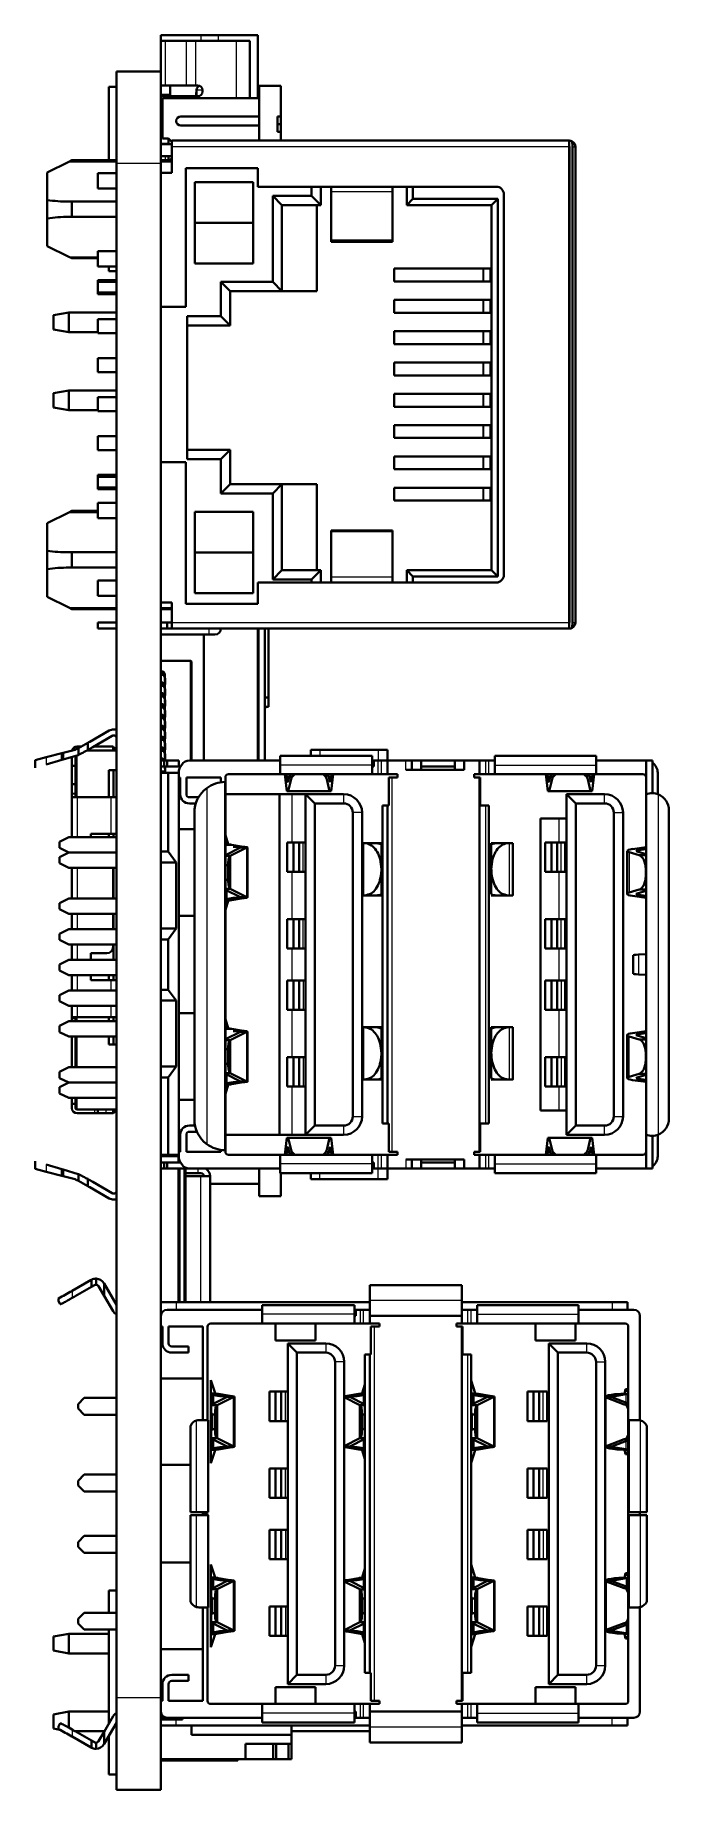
# Model space of a CAD drawing. Header units: millimetres. Extents: x 267.9 to 288.6, y 72.2 to 129.4.
import ezdxf

# ---------------------------------------------------------------- set-up
doc = ezdxf.new("R2010")
doc.units = ezdxf.units.MM
doc.header["$LTSCALE"] = 12.7
doc.layers.add('TANGENT_LINES', color=7, linetype='Continuous', lineweight=15)
doc.layers.add('Visible', color=7, linetype='Continuous', lineweight=40)

msp = doc.modelspace()

# ---------------------------------------------------------------- linework, layer by layer
at = {"layer": 'TANGENT_LINES'}
for p, q in [((273.347, 129.432), (273.347, 129.242)), ((273.907, 129.432), (273.907, 129.242)), ((272.188, 129.242), (272.188, 127.792)), ((272.868, 129.242), (272.868, 127.792)), ((273.177, 129.242), (273.177, 127.792)), ((274.497, 129.242), (274.497, 127.382)), ((273.402, 127.642), (273.207, 127.642)), ((272.347, 127.492), (272.047, 127.492)), ((272.097, 126.192), (272.047, 126.192)), ((272.188, 125.892), (272.188, 125.882)), ((269.047, 125.307), (270.597, 125.307)), ((272.047, 125.307), (272.397, 125.307)), ((272.188, 125.482), (272.188, 125.357)), ((285.347, 125.792), (272.397, 125.792)), ((285.447, 125.792), (285.547, 125.792)), ((272.047, 125.242), (270.597, 125.242)), ((279.592, 124.324), (277.592, 124.324)), ((279.592, 122.748), (277.592, 122.748)), ((269.047, 122.207), (269.997, 122.207)), ((282.54, 121.402), (282.54, 121.822)), ((282.565, 121.402), (282.565, 121.822)), ((282.774, 121.402), (282.774, 121.822)), ((282.54, 120.382), (282.54, 120.802)), ((282.565, 120.382), (282.565, 120.802)), ((282.774, 120.382), (282.774, 120.802)), ((282.54, 119.362), (282.54, 119.782)), ((282.565, 119.362), (282.565, 119.782)), ((282.774, 119.362), (282.774, 119.782)), ((282.54, 118.342), (282.54, 118.762)), ((282.565, 118.342), (282.565, 118.762)), ((282.774, 118.342), (282.774, 118.762)), ((282.54, 117.322), (282.54, 117.742)), ((282.565, 117.322), (282.565, 117.742)), ((282.774, 117.322), (282.774, 117.742)), ((282.54, 116.302), (282.54, 116.722)), ((282.565, 116.302), (282.565, 116.722)), ((282.774, 116.302), (282.774, 116.722)), ((282.54, 115.282), (282.54, 115.702)), ((282.565, 115.282), (282.565, 115.702)), ((282.774, 115.282), (282.774, 115.702)), ((282.54, 114.262), (282.54, 114.682)), ((282.565, 114.262), (282.565, 114.682)), ((282.774, 114.262), (282.774, 114.682)), ((269.047, 113.877), (269.997, 113.877)), ((279.592, 113.242), (277.592, 113.242)), ((279.592, 111.763), (277.592, 111.763)), ((269.047, 110.777), (270.597, 110.777)), ((272.047, 110.777), (272.397, 110.777)), ((272.397, 110.292), (285.347, 110.292)), ((273.607, 110.092), (273.607, 109.892)), ((285.447, 110.292), (285.547, 110.292)), ((273.007, 105.792), (273.007, 109.042)), ((272.172, 108.492), (272.172, 108.598)), ((272.172, 108.138), (272.172, 108.244)), ((272.172, 107.785), (272.172, 107.891)), ((272.172, 107.431), (272.172, 107.537)), ((272.172, 107.078), (272.172, 107.184)), ((272.172, 106.724), (272.172, 106.83)), ((272.172, 106.371), (272.172, 106.477)), ((268.311, 105.897), (268.311, 105.657)), ((269.267, 105.917), (269.174, 105.917)), ((272.172, 106.017), (272.172, 106.123)), ((277.227, 106.142), (277.227, 105.942)), ((279.127, 106.142), (279.127, 105.792)), ((278.927, 105.642), (275.927, 105.642)), ((276.289, 105.181), (276.289, 105.342)), ((277.446, 105.181), (277.446, 105.342)), ((279.127, 105.342), (279.127, 105.792)), ((279.227, 105.342), (279.227, 105.792)), ((279.568, 105.242), (279.568, 93.042)), ((280.021, 105.492), (280.021, 105.792)), ((282.627, 105.342), (282.627, 105.792)), ((282.727, 105.342), (282.727, 105.792)), ((282.927, 105.642), (286.227, 105.642)), ((284.788, 105.178), (284.788, 105.342)), ((285.946, 105.178), (285.946, 105.342)), ((269.267, 104.717), (269.147, 104.717)), ((269.267, 104.697), (269.147, 104.697)), ((273.537, 104.892), (273.537, 93.292)), ((276.155, 105.165), (276.201, 105.165)), ((276.307, 104.692), (276.307, 103.122)), ((277.534, 105.165), (277.58, 105.165)), ((277.997, 104.692), (277.997, 104.392)), ((284.655, 105.165), (284.701, 105.165)), ((286.034, 105.165), (286.08, 105.165)), ((286.497, 104.392), (286.497, 104.692)), ((288.247, 93.602), (288.247, 104.682)), ((269.317, 104.597), (269.317, 103.292)), ((270.427, 103.397), (270.427, 104.597)), ((278.597, 104.092), (278.297, 104.092)), ((282.627, 93.957), (282.627, 104.327)), ((282.727, 93.957), (282.727, 104.327)), ((286.797, 104.092), (287.097, 104.092)), ((285.011, 103.899), (285.011, 103.122)), ((276.681, 102.162), (276.681, 103.122)), ((278.644, 103.095), (278.644, 101.395)), ((283.39, 103.095), (283.39, 101.395)), ((285.081, 102.162), (285.081, 103.122)), ((287.294, 102.799), (287.294, 101.485)), ((269.317, 102.292), (269.317, 101.292)), ((276.307, 102.162), (276.307, 100.622)), ((285.011, 102.162), (285.011, 100.622)), ((287.841, 102.206), (287.847, 102.206)), ((287.841, 102.078), (287.847, 102.078)), ((269.317, 100.792), (269.317, 100.292)), ((276.681, 99.662), (276.681, 100.622)), ((285.081, 99.662), (285.081, 100.622)), ((269.317, 99.792), (269.317, 99.292)), ((276.307, 99.662), (276.307, 98.622)), ((285.011, 99.662), (285.011, 98.622)), ((287.606, 98.819), (287.606, 99.465)), ((269.317, 98.792), (269.317, 98.292)), ((270.427, 98.292), (270.427, 98.627)), ((276.681, 98.622), (276.681, 97.662)), ((285.081, 98.622), (285.081, 97.662)), ((269.317, 97.792), (269.317, 97.427)), ((270.427, 97.427), (270.427, 97.792)), ((276.307, 97.662), (276.307, 96.122)), ((285.011, 97.662), (285.011, 96.122)), ((278.644, 97.095), (278.644, 95.395)), ((283.39, 97.095), (283.39, 95.395)), ((287.294, 95.485), (287.294, 96.799)), ((276.681, 96.122), (276.681, 95.162)), ((285.081, 96.122), (285.081, 95.162)), ((287.841, 96.206), (287.847, 96.206)), ((287.841, 96.078), (287.847, 96.078)), ((276.307, 95.162), (276.307, 93.592)), ((285.011, 95.162), (285.011, 94.385)), ((269.887, 94.412), (269.887, 94.292)), ((270.254, 94.412), (270.254, 94.292)), ((277.997, 93.892), (277.997, 93.592)), ((278.297, 94.192), (278.597, 94.192)), ((286.497, 93.592), (286.497, 93.892)), ((286.797, 94.192), (287.097, 94.192)), ((272.607, 92.692), (272.607, 92.892)), ((272.652, 92.754), (272.647, 92.754)), ((272.652, 92.699), (272.647, 92.699)), ((276.155, 93.12), (276.201, 93.12)), ((276.289, 93.103), (276.289, 92.942)), ((277.446, 93.103), (277.446, 92.942)), ((277.534, 93.12), (277.58, 93.12)), ((279.127, 92.492), (279.127, 92.942)), ((279.227, 92.492), (279.227, 92.942)), ((280.021, 92.792), (280.021, 92.492)), ((282.627, 92.492), (282.627, 92.942)), ((282.727, 92.492), (282.727, 92.942)), ((284.655, 93.12), (284.701, 93.12)), ((284.788, 93.107), (284.788, 92.942)), ((285.946, 93.107), (285.946, 92.942)), ((286.034, 93.12), (286.08, 93.12)), ((268.311, 92.627), (268.311, 92.387)), ((272.607, 88.142), (272.607, 92.492)), ((272.652, 92.424), (272.647, 92.424)), ((272.652, 92.283), (272.647, 92.283)), ((272.652, 92.136), (272.647, 92.136)), ((272.807, 88.142), (272.807, 92.492)), ((273.257, 92.342), (273.257, 92.492)), ((273.347, 88.142), (273.347, 92.242)), ((278.927, 92.642), (275.927, 92.642)), ((277.227, 92.142), (277.227, 92.342)), ((279.127, 92.142), (279.127, 92.492)), ((282.927, 92.642), (286.227, 92.642)), ((272.652, 91.984), (272.647, 91.984)), ((272.652, 91.831), (272.647, 91.831)), ((272.652, 91.689), (272.647, 91.689)), ((272.652, 91.548), (272.647, 91.548)), ((272.652, 91.416), (272.647, 91.416)), ((272.652, 91.348), (272.647, 91.348)), ((272.652, 91.27), (272.647, 91.27)), ((272.652, 91.198), (272.647, 91.198)), ((272.652, 91.151), (272.647, 91.151)), ((272.652, 91.118), (272.647, 91.118)), ((272.652, 91.079), (272.647, 91.079)), ((272.652, 91.02), (272.647, 91.02)), ((272.652, 90.923), (272.647, 90.923)), ((272.652, 90.724), (272.647, 90.724)), ((272.652, 90.558), (272.647, 90.558)), ((272.652, 90.414), (272.647, 90.414)), ((272.652, 90.281), (272.647, 90.281)), ((272.652, 90.237), (272.647, 90.237)), ((272.652, 90.189), (272.647, 90.189)), ((272.652, 90.145), (272.647, 90.145)), ((272.652, 90.113), (272.647, 90.113)), ((272.652, 90.034), (272.647, 90.034)), ((272.652, 90.012), (272.647, 90.012)), ((272.652, 89.996), (272.647, 89.996)), ((272.652, 89.979), (272.647, 89.979)), ((272.652, 89.956), (272.647, 89.956)), ((272.652, 89.94), (272.647, 89.94)), ((272.652, 89.925), (272.647, 89.925)), ((272.652, 89.911), (272.647, 89.911)), ((272.652, 89.883), (272.647, 89.883)), ((272.652, 89.87), (272.647, 89.87)), ((272.652, 89.858), (272.647, 89.858)), ((272.652, 89.831), (272.647, 89.831)), ((272.652, 89.796), (272.647, 89.796)), ((272.652, 89.758), (272.647, 89.758)), ((272.652, 89.718), (272.647, 89.718)), ((272.652, 89.703), (272.647, 89.703)), ((272.652, 89.684), (272.647, 89.684)), ((272.652, 89.666), (272.647, 89.666)), ((272.652, 89.649), (272.647, 89.649)), ((272.652, 89.61), (272.647, 89.61)), ((272.652, 89.566), (272.647, 89.566)), ((272.652, 89.521), (272.647, 89.521)), ((272.652, 89.475), (272.647, 89.475)), ((272.652, 89.453), (272.647, 89.453)), ((272.652, 89.434), (272.647, 89.434)), ((272.652, 89.42), (272.647, 89.42)), ((272.652, 89.412), (272.647, 89.412)), ((272.652, 89.389), (272.647, 89.389)), ((272.652, 89.349), (272.647, 89.349)), ((272.652, 89.305), (272.647, 89.305)), ((272.652, 89.262), (272.647, 89.262)), ((272.652, 89.231), (272.647, 89.231)), ((272.652, 89.207), (272.647, 89.207)), ((272.652, 89.178), (272.647, 89.178)), ((272.652, 89.143), (272.647, 89.143)), ((272.652, 89.104), (272.647, 89.104)), ((272.652, 89.077), (272.647, 89.077)), ((272.652, 89.051), (272.647, 89.051)), ((272.652, 89.015), (272.647, 89.015)), ((272.652, 88.982), (272.647, 88.982)), ((272.652, 88.954), (272.647, 88.954)), ((272.652, 88.927), (272.647, 88.927)), ((272.652, 88.895), (272.647, 88.895)), ((272.652, 88.848), (272.647, 88.848)), ((272.652, 88.818), (272.647, 88.818)), ((272.652, 88.787), (272.647, 88.787)), ((272.652, 88.745), (272.647, 88.745)), ((272.652, 88.717), (272.647, 88.717)), ((272.652, 88.697), (272.647, 88.697)), ((272.652, 88.677), (272.647, 88.677)), ((272.652, 88.652), (272.647, 88.652)), ((269.157, 88.505), (269.157, 88.275)), ((272.547, 88.142), (272.547, 87.892)), ((272.652, 88.611), (272.647, 88.611)), ((272.652, 88.563), (272.647, 88.563)), ((272.652, 88.518), (272.647, 88.518)), ((272.652, 88.488), (272.647, 88.488)), ((272.652, 88.465), (272.647, 88.465)), ((272.652, 88.443), (272.647, 88.443)), ((272.652, 88.427), (272.647, 88.427)), ((272.652, 88.422), (272.647, 88.422)), ((272.652, 88.42), (272.647, 88.42)), ((272.652, 88.417), (272.647, 88.417)), ((272.652, 88.411), (272.647, 88.411)), ((272.652, 88.404), (272.647, 88.404)), ((272.652, 88.379), (272.647, 88.379)), ((272.652, 88.355), (272.647, 88.355)), ((272.652, 88.338), (272.647, 88.338)), ((272.652, 88.331), (272.647, 88.331)), ((272.652, 88.326), (272.647, 88.326)), ((272.652, 88.317), (272.647, 88.317)), ((272.652, 88.301), (272.647, 88.301)), ((272.652, 88.286), (272.647, 88.286)), ((272.652, 88.276), (272.647, 88.276)), ((272.652, 88.271), (272.647, 88.271)), ((272.652, 88.267), (272.647, 88.267)), ((272.652, 88.262), (272.647, 88.262)), ((272.652, 88.254), (272.647, 88.254)), ((272.652, 88.244), (272.647, 88.244)), ((272.652, 88.227), (272.647, 88.227)), ((272.652, 88.219), (272.647, 88.219)), ((272.652, 88.211), (272.647, 88.211)), ((281.847, 88.192), (278.847, 88.192)), ((286.747, 88.142), (286.747, 87.892)), ((278.347, 87.742), (275.347, 87.742)), ((278.547, 87.442), (278.547, 87.892)), ((278.647, 87.442), (278.647, 87.892)), ((282.047, 87.442), (282.047, 87.892)), ((282.147, 87.442), (282.147, 87.892)), ((282.347, 87.742), (285.647, 87.742)), ((278.988, 87.342), (278.988, 75.142)), ((277.417, 86.792), (277.417, 86.492)), ((282.047, 76.057), (282.047, 86.427)), ((282.147, 76.057), (282.147, 86.427)), ((285.917, 86.492), (285.917, 86.792)), ((278.017, 86.192), (277.717, 86.192)), ((286.217, 86.192), (286.517, 86.192)), ((276.101, 84.262), (276.101, 85.222)), ((284.501, 84.262), (284.501, 85.222)), ((273.675, 85.166), (273.675, 84.786)), ((286.547, 83.449), (286.547, 85.027)), ((286.772, 85.023), (286.772, 85.066)), ((287.203, 84.862), (287.203, 85.137)), ((273.207, 81.292), (273.207, 84.281)), ((287.667, 81.292), (287.667, 84.281)), ((273.675, 83.699), (273.675, 83.318)), ((287.203, 83.343), (287.203, 83.614)), ((286.772, 83.415), (286.772, 83.453)), ((276.101, 81.762), (276.101, 82.722)), ((284.501, 81.762), (284.501, 82.722)), ((273.207, 78.203), (273.207, 81.192)), ((276.101, 80.722), (276.101, 79.762)), ((284.501, 80.722), (284.501, 79.762)), ((287.667, 78.203), (287.667, 81.192)), ((273.675, 79.166), (273.675, 78.786)), ((286.547, 79.035), (286.547, 77.458)), ((286.772, 79.07), (286.772, 79.031)), ((287.203, 79.141), (287.203, 78.87)), ((276.101, 78.222), (276.101, 77.262)), ((284.501, 78.222), (284.501, 77.262)), ((273.675, 77.699), (273.675, 77.318)), ((286.772, 77.461), (286.772, 77.419)), ((287.203, 77.623), (287.203, 77.347)), ((277.717, 76.292), (278.017, 76.292)), ((286.217, 76.292), (286.517, 76.292)), ((277.417, 75.992), (277.417, 75.692)), ((285.917, 75.692), (285.917, 75.992)), ((272.047, 75.242), (270.597, 75.242)), ((278.547, 74.592), (278.547, 75.042)), ((278.647, 74.592), (278.647, 75.042)), ((282.047, 74.592), (282.047, 75.042)), ((282.147, 74.592), (282.147, 75.042)), ((272.547, 74.342), (272.547, 74.542)), ((278.347, 74.742), (275.347, 74.742)), ((282.347, 74.742), (285.647, 74.742)), ((286.747, 74.342), (286.747, 74.592)), ((269.157, 74.209), (269.157, 73.979)), ((281.847, 74.292), (278.847, 74.292))]:
    msp.add_line(p, q, dxfattribs=at)
at = {"layer": 'Visible'}
for p, q in [((272.047, 129.432), (273.347, 129.432)), ((272.047, 129.432), (272.047, 129.242)), ((273.347, 129.432), (273.907, 129.432)), ((273.907, 129.432), (275.207, 129.432)), ((275.207, 129.432), (275.207, 127.382)), ((272.047, 129.242), (272.047, 128.242)), ((272.047, 129.242), (272.188, 129.242)), ((272.188, 129.242), (272.868, 129.242)), ((272.868, 129.242), (273.177, 129.242)), ((273.177, 129.242), (274.497, 129.242)), ((274.497, 129.242), (274.947, 129.242)), ((274.947, 129.242), (274.947, 127.382)), ((272.047, 128.242), (270.597, 128.242)), ((270.597, 128.242), (270.597, 125.242)), ((272.047, 128.242), (272.047, 125.242)), ((270.347, 127.742), (270.347, 125.357)), ((270.597, 127.742), (270.347, 127.742)), ((272.047, 127.792), (272.188, 127.792)), ((272.188, 127.792), (272.868, 127.792)), ((272.347, 127.792), (272.347, 127.492)), ((272.868, 127.792), (273.177, 127.792)), ((273.252, 127.792), (273.177, 127.792)), ((273.197, 127.566), (273.207, 127.566)), ((273.197, 127.442), (273.197, 127.566)), ((273.207, 127.642), (273.207, 127.442)), ((273.402, 127.642), (273.402, 127.592)), ((275.947, 127.782), (275.247, 127.782)), ((275.247, 127.782), (275.247, 125.992)), ((275.947, 127.782), (275.947, 126.782)), ((273.252, 127.442), (272.047, 127.442)), ((275.247, 127.382), (272.097, 127.382)), ((272.097, 126.057), (272.097, 127.382)), ((272.347, 127.492), (272.347, 127.442)), ((275.247, 127.382), (275.247, 126.782)), ((275.247, 126.782), (272.697, 126.782)), ((272.697, 126.482), (275.247, 126.482)), ((275.247, 126.482), (275.247, 125.992)), ((275.847, 126.782), (275.947, 126.782)), ((275.847, 126.282), (275.847, 126.782)), ((275.847, 126.532), (275.947, 126.532)), ((275.947, 126.782), (275.947, 126.532)), ((275.947, 126.532), (275.947, 126.282)), ((272.047, 126.242), (272.097, 126.242)), ((272.188, 125.892), (272.047, 125.892)), ((272.397, 125.882), (272.047, 125.882)), ((272.097, 126.057), (272.297, 126.057)), ((272.297, 125.892), (272.188, 125.892)), ((272.297, 126.057), (272.297, 125.882)), ((272.297, 126.057), (272.397, 125.957)), ((272.397, 125.992), (285.341, 125.992)), ((272.397, 125.792), (272.397, 125.992)), ((275.847, 126.282), (275.947, 126.282)), ((275.947, 126.282), (275.947, 125.992)), ((285.347, 125.992), (285.341, 125.992)), ((269.047, 125.307), (268.347, 124.957)), ((269.147, 125.357), (269.047, 125.307)), ((269.147, 125.357), (270.597, 125.357)), ((272.397, 125.482), (272.047, 125.482)), ((272.047, 125.357), (272.397, 125.357)), ((272.297, 125.482), (272.297, 125.357)), ((272.397, 125.425), (272.328, 125.357)), ((272.397, 125.792), (272.397, 124.942)), ((285.347, 110.292), (285.347, 125.792)), ((285.354, 110.286), (285.354, 125.797)), ((285.447, 110.292), (285.447, 125.792)), ((285.547, 125.792), (285.547, 110.292)), ((268.347, 124.055), (268.347, 124.957)), ((269.997, 124.932), (270.597, 124.932)), ((269.997, 124.432), (269.997, 124.932)), ((270.597, 125.242), (270.597, 75.242)), ((272.047, 125.242), (272.047, 124.942)), ((272.047, 124.942), (272.397, 124.942)), ((272.047, 120.572), (272.047, 124.942)), ((272.857, 125.092), (272.857, 120.572)), ((275.207, 125.092), (272.857, 125.092)), ((275.207, 124.492), (275.207, 125.092)), ((269.997, 124.432), (270.597, 124.432)), ((273.147, 123.312), (273.147, 124.635)), ((275.047, 124.635), (273.147, 124.635)), ((275.047, 124.635), (275.047, 123.312)), ((282.967, 124.492), (275.207, 124.492)), ((275.987, 123.892), (275.687, 124.192)), ((275.687, 121.392), (275.687, 124.192)), ((275.687, 124.192), (276.952, 124.192)), ((276.952, 124.192), (276.952, 124.492)), ((277.252, 123.892), (276.952, 124.192)), ((277.252, 124.492), (277.252, 123.892)), ((279.592, 124.492), (277.592, 124.492)), ((277.592, 124.492), (277.592, 124.324)), ((277.592, 124.324), (277.592, 122.748)), ((279.592, 124.492), (279.592, 124.324)), ((279.592, 124.324), (279.592, 122.748)), ((280.052, 123.892), (280.052, 124.492)), ((280.252, 124.492), (280.252, 124.092)), ((283.217, 111.842), (283.217, 124.242)), ((268.347, 123.459), (268.347, 124.055)), ((269.047, 124.007), (269.147, 124.007)), ((269.147, 124.007), (270.597, 124.007)), ((269.147, 124.007), (269.147, 123.507)), ((275.987, 123.892), (275.987, 121.092)), ((277.252, 123.892), (275.987, 123.892)), ((277.125, 121.092), (277.125, 123.892)), ((280.252, 124.092), (280.052, 123.892)), ((282.817, 123.892), (280.052, 123.892)), ((280.252, 124.092), (283.017, 124.092)), ((283.017, 124.092), (282.817, 123.892)), ((282.817, 111.992), (282.817, 123.892)), ((283.017, 124.092), (283.017, 111.792)), ((268.347, 122.557), (268.347, 123.459)), ((269.147, 123.507), (269.047, 123.507)), ((269.147, 123.507), (270.597, 123.507)), ((273.147, 121.989), (273.147, 123.312)), ((275.047, 123.312), (273.147, 123.312)), ((275.047, 123.312), (275.047, 121.989)), ((268.347, 122.557), (269.047, 122.207)), ((269.997, 122.392), (270.597, 122.392)), ((269.997, 121.892), (269.997, 122.392)), ((277.592, 122.748), (277.592, 122.692)), ((277.592, 122.692), (279.592, 122.692)), ((279.592, 122.748), (279.592, 122.692)), ((269.047, 122.207), (269.147, 122.157)), ((269.147, 122.157), (269.997, 122.157)), ((269.997, 121.892), (270.597, 121.892)), ((270.347, 121.892), (270.347, 121.742)), ((273.147, 121.989), (275.047, 121.989)), ((279.643, 121.402), (279.643, 121.822)), ((279.643, 121.822), (282.54, 121.822)), ((282.54, 121.822), (282.565, 121.822)), ((282.565, 121.822), (282.774, 121.822)), ((282.774, 121.822), (282.817, 121.822)), ((269.997, 121.394), (269.997, 121.446)), ((269.997, 121.446), (270.597, 121.446)), ((269.997, 121.044), (269.997, 121.394)), ((269.997, 121.394), (270.597, 121.394)), ((270.347, 121.742), (270.597, 121.742)), ((274.297, 121.092), (273.997, 121.392)), ((273.997, 120.272), (273.997, 121.392)), ((273.997, 121.392), (275.687, 121.392)), ((275.987, 121.092), (275.687, 121.392)), ((279.643, 121.402), (282.54, 121.402)), ((282.54, 121.402), (282.565, 121.402)), ((282.565, 121.402), (282.774, 121.402)), ((282.774, 121.402), (282.817, 121.402)), ((269.997, 121.044), (270.597, 121.044)), ((269.997, 120.986), (269.997, 121.044)), ((269.997, 120.986), (270.597, 120.986)), ((274.297, 121.092), (274.297, 119.972)), ((275.987, 121.092), (274.297, 121.092)), ((275.987, 121.092), (277.125, 121.092)), ((279.643, 120.382), (279.643, 120.802)), ((279.643, 120.802), (282.54, 120.802)), ((282.54, 120.802), (282.565, 120.802)), ((282.565, 120.802), (282.774, 120.802)), ((282.774, 120.802), (282.817, 120.802)), ((268.547, 120.304), (269.047, 120.392)), ((268.547, 119.84), (268.547, 120.304)), ((269.047, 119.752), (269.047, 120.392)), ((269.047, 120.392), (270.597, 120.392)), ((269.997, 120.176), (270.597, 120.176)), ((269.997, 119.716), (269.997, 120.176)), ((272.047, 115.512), (272.047, 120.572)), ((272.047, 120.572), (272.857, 120.572)), ((272.897, 115.612), (272.897, 120.272)), ((272.897, 120.272), (273.997, 120.272)), ((274.297, 119.972), (273.997, 120.272)), ((279.643, 120.382), (282.54, 120.382)), ((282.54, 120.382), (282.565, 120.382)), ((282.565, 120.382), (282.774, 120.382)), ((282.774, 120.382), (282.817, 120.382)), ((268.547, 119.84), (269.047, 119.752)), ((269.047, 119.752), (269.997, 119.752)), ((269.997, 119.716), (270.597, 119.716)), ((274.297, 119.972), (272.897, 119.972)), ((279.643, 119.362), (279.643, 119.782)), ((279.643, 119.782), (282.54, 119.782)), ((282.54, 119.782), (282.565, 119.782)), ((282.565, 119.782), (282.774, 119.782)), ((282.774, 119.782), (282.817, 119.782)), ((279.643, 119.362), (282.54, 119.362)), ((282.54, 119.362), (282.565, 119.362)), ((282.565, 119.362), (282.774, 119.362)), ((282.774, 119.362), (282.817, 119.362)), ((269.997, 118.446), (269.997, 118.906)), ((269.997, 118.906), (270.597, 118.906)), ((269.997, 118.446), (270.597, 118.446)), ((279.643, 118.342), (279.643, 118.762)), ((279.643, 118.762), (282.54, 118.762)), ((282.54, 118.762), (282.565, 118.762)), ((282.565, 118.762), (282.774, 118.762)), ((282.774, 118.762), (282.817, 118.762)), ((268.547, 117.764), (269.047, 117.852)), ((269.047, 117.212), (269.047, 117.852)), ((269.047, 117.852), (270.597, 117.852)), ((279.643, 118.342), (282.54, 118.342)), ((282.54, 118.342), (282.565, 118.342)), ((282.565, 118.342), (282.774, 118.342)), ((282.774, 118.342), (282.817, 118.342)), ((268.547, 117.3), (268.547, 117.764)), ((268.547, 117.3), (269.047, 117.212)), ((269.997, 117.636), (270.597, 117.636)), ((269.997, 117.176), (269.997, 117.636)), ((279.643, 117.322), (279.643, 117.742)), ((279.643, 117.742), (282.54, 117.742)), ((279.643, 117.322), (282.54, 117.322)), ((282.54, 117.742), (282.565, 117.742)), ((282.54, 117.322), (282.565, 117.322)), ((282.565, 117.742), (282.774, 117.742)), ((282.565, 117.322), (282.774, 117.322)), ((282.774, 117.742), (282.817, 117.742)), ((282.774, 117.322), (282.817, 117.322)), ((269.047, 117.212), (269.997, 117.212)), ((269.997, 117.176), (270.597, 117.176)), ((279.643, 116.302), (279.643, 116.722)), ((279.643, 116.722), (282.54, 116.722)), ((282.54, 116.722), (282.565, 116.722)), ((282.565, 116.722), (282.774, 116.722)), ((282.774, 116.722), (282.817, 116.722)), ((269.997, 115.906), (269.997, 116.366)), ((269.997, 116.366), (270.597, 116.366)), ((279.643, 116.302), (282.54, 116.302)), ((282.54, 116.302), (282.565, 116.302)), ((282.565, 116.302), (282.774, 116.302)), ((282.774, 116.302), (282.817, 116.302)), ((269.997, 115.906), (270.597, 115.906)), ((272.897, 115.912), (274.297, 115.912)), ((273.997, 115.612), (272.897, 115.612)), ((274.297, 115.912), (273.997, 115.612)), ((273.997, 114.492), (273.997, 115.612)), ((274.297, 115.912), (274.297, 114.792)), ((279.643, 115.282), (279.643, 115.702)), ((279.643, 115.702), (282.54, 115.702)), ((282.54, 115.702), (282.565, 115.702)), ((282.565, 115.702), (282.774, 115.702)), ((282.774, 115.702), (282.817, 115.702)), ((269.997, 115.041), (269.997, 115.096)), ((269.997, 115.096), (270.597, 115.096)), ((269.997, 114.691), (269.997, 115.041)), ((269.997, 115.041), (270.597, 115.041)), ((272.047, 115.512), (272.857, 115.512)), ((272.047, 110.942), (272.047, 115.512)), ((272.857, 115.512), (272.857, 110.892)), ((279.643, 115.282), (282.54, 115.282)), ((282.54, 115.282), (282.565, 115.282)), ((282.565, 115.282), (282.774, 115.282)), ((282.774, 115.282), (282.817, 115.282)), ((269.997, 114.691), (270.597, 114.691)), ((269.997, 114.636), (269.997, 114.691)), ((269.997, 114.636), (270.597, 114.636)), ((274.297, 114.792), (273.997, 114.492)), ((275.687, 114.492), (273.997, 114.492)), ((274.297, 114.792), (275.987, 114.792)), ((275.987, 114.792), (275.687, 114.492)), ((275.687, 111.692), (275.687, 114.492)), ((277.125, 114.792), (275.987, 114.792)), ((275.987, 114.792), (275.987, 111.992)), ((277.125, 111.992), (277.125, 114.792)), ((279.643, 114.262), (279.643, 114.682)), ((279.643, 114.682), (282.54, 114.682)), ((282.54, 114.682), (282.565, 114.682)), ((282.565, 114.682), (282.774, 114.682)), ((282.774, 114.682), (282.817, 114.682)), ((269.047, 113.877), (268.347, 113.527)), ((269.147, 113.927), (269.047, 113.877)), ((269.147, 113.927), (269.997, 113.927)), ((269.997, 114.192), (270.597, 114.192)), ((269.997, 113.692), (269.997, 114.192)), ((273.147, 112.572), (273.147, 113.895)), ((275.047, 113.895), (273.147, 113.895)), ((275.047, 113.895), (275.047, 112.572)), ((279.643, 114.262), (282.54, 114.262)), ((282.54, 114.262), (282.565, 114.262)), ((282.565, 114.262), (282.774, 114.262)), ((282.774, 114.262), (282.817, 114.262)), ((268.347, 112.625), (268.347, 113.527)), ((269.997, 113.692), (270.597, 113.692)), ((279.592, 113.292), (277.592, 113.292)), ((277.592, 113.292), (277.592, 113.242)), ((277.592, 113.242), (277.592, 111.763)), ((279.592, 113.292), (279.592, 113.242)), ((279.592, 113.242), (279.592, 111.763)), ((268.347, 112.029), (268.347, 112.625)), ((269.047, 112.577), (269.147, 112.577)), ((269.147, 112.577), (270.597, 112.577)), ((269.147, 112.577), (269.147, 112.077)), ((273.147, 112.572), (275.047, 112.572)), ((273.147, 111.249), (273.147, 112.572)), ((275.047, 112.572), (275.047, 111.249)), ((268.347, 111.127), (268.347, 112.029)), ((269.147, 112.077), (269.047, 112.077)), ((269.147, 112.077), (270.597, 112.077)), ((269.997, 111.152), (269.997, 111.652)), ((269.997, 111.652), (270.597, 111.652)), ((275.207, 111.592), (282.967, 111.592)), ((275.207, 110.892), (275.207, 111.592)), ((275.987, 111.992), (275.687, 111.692)), ((276.952, 111.692), (275.687, 111.692)), ((275.987, 111.992), (277.252, 111.992)), ((277.252, 111.992), (276.952, 111.692)), ((276.952, 111.592), (276.952, 111.692)), ((277.252, 111.992), (277.252, 111.592)), ((277.592, 111.763), (277.592, 111.592)), ((279.592, 111.592), (277.592, 111.592)), ((279.592, 111.763), (279.592, 111.592)), ((280.052, 111.592), (280.052, 111.992)), ((280.252, 111.792), (280.052, 111.992)), ((280.052, 111.992), (282.817, 111.992)), ((283.017, 111.792), (280.252, 111.792)), ((280.252, 111.792), (280.252, 111.592)), ((283.017, 111.792), (282.817, 111.992)), ((268.347, 111.127), (269.047, 110.777)), ((269.997, 111.152), (270.597, 111.152)), ((273.147, 111.249), (275.047, 111.249)), ((269.047, 110.777), (269.147, 110.727)), ((269.147, 110.727), (270.597, 110.727)), ((272.047, 110.942), (272.397, 110.942)), ((272.047, 110.942), (272.047, 87.692)), ((272.047, 110.727), (272.397, 110.727)), ((272.397, 110.942), (272.397, 110.292)), ((272.857, 110.892), (275.207, 110.892)), ((269.997, 110.292), (269.997, 110.092)), ((270.597, 110.292), (269.997, 110.292)), ((270.597, 110.092), (269.997, 110.092)), ((272.247, 110.292), (272.047, 110.292)), ((272.247, 110.092), (272.047, 110.092)), ((273.607, 109.892), (272.047, 109.892)), ((272.247, 110.292), (272.247, 110.092)), ((272.397, 110.292), (272.247, 110.292)), ((272.397, 110.092), (272.247, 110.092)), ((272.397, 110.092), (272.397, 110.292)), ((285.341, 110.092), (272.397, 110.092)), ((273.447, 105.792), (273.447, 109.892)), ((273.803, 109.892), (273.607, 109.892)), ((275.207, 110.092), (275.207, 105.792)), ((275.227, 105.792), (275.227, 110.092)), ((275.427, 110.092), (275.427, 105.792)), ((275.547, 110.092), (275.547, 107.845)), ((285.341, 110.092), (285.347, 110.092)), ((273.007, 109.042), (272.047, 109.042)), ((272.122, 108.688), (272.047, 108.688)), ((272.122, 108.582), (272.122, 108.688)), ((273.047, 108.985), (273.047, 105.792)), ((272.122, 108.582), (272.047, 108.582)), ((272.122, 108.335), (272.047, 108.335)), ((272.122, 108.229), (272.047, 108.229)), ((272.122, 108.229), (272.122, 108.335)), ((272.186, 108.264), (272.169, 108.264)), ((272.186, 108.37), (272.172, 108.598)), ((272.172, 108.492), (272.186, 108.264)), ((272.186, 108.017), (272.172, 108.244)), ((272.172, 108.138), (272.186, 107.911)), ((272.186, 108.264), (272.186, 108.37)), ((272.122, 107.981), (272.047, 107.981)), ((272.122, 107.875), (272.047, 107.875)), ((272.122, 107.628), (272.047, 107.628)), ((272.122, 107.522), (272.047, 107.522)), ((272.122, 107.875), (272.122, 107.981)), ((272.122, 107.522), (272.122, 107.628)), ((272.186, 107.911), (272.169, 107.911)), ((272.186, 107.557), (272.169, 107.557)), ((272.186, 107.663), (272.172, 107.891)), ((272.172, 107.785), (272.186, 107.557)), ((272.186, 107.31), (272.172, 107.537)), ((272.186, 107.911), (272.186, 108.017)), ((272.186, 107.557), (272.186, 107.663)), ((275.207, 107.845), (275.227, 107.845)), ((275.207, 107.543), (275.227, 107.543)), ((275.207, 107.518), (275.227, 107.518)), ((275.427, 107.845), (275.547, 107.845)), ((275.427, 107.543), (275.547, 107.543)), ((275.427, 107.518), (275.472, 107.518)), ((275.472, 107.518), (275.472, 107.543)), ((275.547, 107.543), (275.547, 107.845)), ((272.122, 107.274), (272.047, 107.274)), ((272.122, 107.168), (272.047, 107.168)), ((272.122, 107.168), (272.122, 107.274)), ((272.186, 107.204), (272.169, 107.204)), ((272.172, 107.431), (272.186, 107.204)), ((272.186, 106.956), (272.172, 107.184)), ((272.172, 107.078), (272.186, 106.85)), ((272.186, 107.204), (272.186, 107.31)), ((272.186, 106.85), (272.186, 106.956)), ((269.729, 106.401), (270.36, 106.764)), ((270.46, 106.591), (269.829, 106.228)), ((272.122, 106.921), (272.047, 106.921)), ((272.122, 106.815), (272.047, 106.815)), ((272.122, 106.567), (272.047, 106.567)), ((272.122, 106.461), (272.047, 106.461)), ((272.122, 106.815), (272.122, 106.921)), ((272.122, 106.461), (272.122, 106.567)), ((272.186, 106.85), (272.169, 106.85)), ((272.186, 106.496), (272.169, 106.496)), ((272.186, 106.602), (272.172, 106.83)), ((272.172, 106.724), (272.186, 106.496)), ((272.186, 106.249), (272.172, 106.477)), ((272.186, 106.496), (272.186, 106.602)), ((267.95, 105.803), (268.311, 105.897)), ((267.95, 105.805), (267.95, 105.55)), ((267.95, 105.805), (267.95, 105.805)), ((268.311, 105.897), (268.817, 106.03)), ((268.817, 105.809), (268.311, 105.657)), ((268.817, 106.03), (268.865, 106.043)), ((268.817, 106.03), (268.817, 105.809)), ((268.865, 105.824), (268.817, 105.809)), ((268.865, 106.043), (269.249, 106.143)), ((268.865, 106.043), (268.865, 105.824)), ((269.349, 105.97), (268.865, 105.824)), ((269.147, 105.617), (269.147, 105.909)), ((269.253, 106.144), (269.249, 106.143)), ((269.253, 106.144), (269.249, 106.143)), ((269.267, 105.917), (269.267, 105.945)), ((269.267, 105.617), (269.267, 105.917)), ((269.297, 105.954), (269.297, 104.597)), ((269.361, 106.196), (269.311, 106.17)), ((269.361, 106.196), (269.311, 106.17)), ((269.317, 106.242), (269.444, 106.242)), ((269.361, 105.974), (269.356, 105.972)), ((269.361, 105.974), (269.356, 105.972)), ((269.668, 106.366), (269.361, 106.196)), ((269.668, 106.366), (269.361, 106.196)), ((269.361, 106.196), (269.361, 105.974)), ((269.424, 106.004), (269.361, 105.974)), ((269.424, 106.004), (269.361, 105.974)), ((269.668, 106.136), (269.642, 106.122)), ((269.642, 106.122), (270.597, 106.122)), ((269.668, 106.136), (269.662, 106.133)), ((269.668, 106.366), (269.668, 106.136)), ((269.854, 106.242), (270.487, 106.242)), ((270.487, 106.122), (270.487, 106.242)), ((272.122, 106.214), (272.047, 106.214)), ((272.122, 106.108), (272.047, 106.108)), ((272.122, 105.86), (272.047, 105.86)), ((272.122, 106.108), (272.122, 106.214)), ((272.122, 105.792), (272.122, 105.86)), ((272.186, 106.143), (272.169, 106.143)), ((272.172, 106.371), (272.186, 106.143)), ((272.186, 105.895), (272.172, 106.123)), ((272.172, 106.017), (272.186, 105.792)), ((272.186, 106.143), (272.186, 106.249)), ((272.186, 105.792), (272.186, 105.895)), ((275.927, 105.942), (275.927, 105.642)), ((278.927, 105.942), (275.927, 105.942)), ((276.927, 106.142), (276.927, 105.942)), ((277.227, 106.142), (276.927, 106.142)), ((279.127, 106.142), (277.227, 106.142)), ((278.927, 105.942), (278.927, 105.642)), ((279.427, 106.142), (279.127, 106.142)), ((279.427, 106.142), (279.427, 105.792)), ((282.927, 105.942), (286.227, 105.942)), ((282.927, 105.942), (282.927, 105.642)), ((286.227, 105.942), (286.227, 105.642)), ((269.147, 105.017), (269.147, 105.617)), ((269.267, 105.617), (269.147, 105.617)), ((269.267, 105.017), (269.267, 105.617)), ((270.347, 104.597), (270.347, 105.472)), ((270.347, 105.472), (270.597, 105.472)), ((270.497, 105.472), (270.497, 104.597)), ((272.047, 105.792), (272.157, 105.792)), ((272.157, 105.592), (272.047, 105.592)), ((272.186, 105.436), (272.047, 105.436)), ((272.047, 105.392), (272.287, 105.392)), ((272.157, 105.792), (272.157, 105.592)), ((272.247, 105.792), (272.157, 105.792)), ((272.157, 105.592), (272.247, 105.592)), ((272.176, 105.592), (272.186, 105.436)), ((272.186, 105.542), (272.183, 105.592)), ((272.186, 105.436), (272.186, 105.542)), ((272.247, 105.792), (272.627, 105.792)), ((272.247, 105.792), (272.247, 105.592)), ((272.627, 105.592), (272.247, 105.592)), ((272.627, 105.392), (272.287, 105.392)), ((272.287, 102.822), (272.287, 105.392)), ((272.627, 105.592), (272.627, 105.792)), ((272.627, 105.392), (272.627, 105.242)), ((272.627, 105.242), (272.627, 103.552)), ((272.677, 105.242), (272.627, 105.242)), ((272.677, 104.692), (272.677, 105.242)), ((273.997, 105.242), (272.877, 105.242)), ((272.877, 105.242), (272.877, 104.692)), ((275.927, 105.792), (272.977, 105.792)), ((273.997, 105.082), (273.997, 105.242)), ((274.147, 105.242), (274.147, 99.232)), ((275.927, 105.342), (274.247, 105.342)), ((275.927, 105.642), (275.927, 105.342)), ((278.927, 105.342), (275.927, 105.342)), ((276.144, 104.792), (276.079, 105.342)), ((276.134, 105.342), (276.155, 105.165)), ((276.19, 105.12), (276.244, 105.342)), ((277.491, 105.342), (277.545, 105.12)), ((277.58, 105.165), (277.601, 105.342)), ((277.656, 105.342), (277.591, 104.792)), ((278.977, 105.792), (278.927, 105.792)), ((278.927, 105.642), (278.927, 105.342)), ((278.977, 105.592), (278.927, 105.592)), ((279.127, 105.342), (278.927, 105.342)), ((278.977, 105.792), (278.977, 105.592)), ((278.977, 105.792), (279.127, 105.792)), ((279.127, 105.792), (279.227, 105.792)), ((279.227, 105.342), (279.127, 105.342)), ((279.227, 105.792), (279.427, 105.792)), ((279.427, 105.342), (279.227, 105.342)), ((279.427, 105.792), (279.427, 105.342)), ((280.021, 105.792), (279.427, 105.792)), ((279.748, 105.342), (279.427, 105.342)), ((279.468, 104.327), (279.468, 105.242)), ((279.468, 105.242), (279.568, 105.242)), ((279.748, 105.242), (279.568, 105.242)), ((279.748, 105.342), (279.748, 105.242)), ((280.221, 105.792), (280.021, 105.792)), ((280.021, 105.492), (281.921, 105.492)), ((280.221, 105.492), (280.221, 105.792)), ((280.221, 105.792), (280.521, 105.792)), ((280.521, 105.792), (281.621, 105.792)), ((280.521, 105.592), (280.521, 105.792)), ((281.621, 105.592), (280.521, 105.592)), ((280.521, 105.492), (280.521, 105.592)), ((281.621, 105.792), (281.621, 105.592)), ((281.621, 105.792), (281.921, 105.792)), ((281.621, 105.492), (281.621, 105.592)), ((281.921, 105.492), (281.921, 105.792)), ((282.427, 105.792), (281.921, 105.792)), ((282.248, 105.242), (282.248, 105.342)), ((282.427, 105.342), (282.248, 105.342)), ((282.427, 105.242), (282.248, 105.242)), ((282.427, 105.342), (282.427, 105.792)), ((282.427, 105.792), (282.627, 105.792)), ((282.627, 105.342), (282.427, 105.342)), ((282.427, 93.042), (282.427, 105.242)), ((282.428, 105.242), (282.427, 105.242)), ((282.428, 105.242), (282.428, 104.327)), ((282.448, 105.242), (282.428, 105.242)), ((282.448, 104.692), (282.448, 105.242)), ((282.627, 105.792), (282.727, 105.792)), ((282.727, 105.342), (282.627, 105.342)), ((282.727, 105.792), (282.927, 105.792)), ((282.927, 105.342), (282.727, 105.342)), ((282.927, 105.642), (282.927, 105.342)), ((282.927, 105.342), (286.227, 105.342)), ((284.644, 104.792), (284.579, 105.342)), ((284.634, 105.342), (284.655, 105.165)), ((284.69, 105.12), (284.744, 105.342)), ((285.991, 105.342), (286.045, 105.12)), ((286.08, 105.165), (286.101, 105.342)), ((286.156, 105.342), (286.091, 104.792)), ((287.827, 105.792), (286.227, 105.792)), ((286.227, 105.642), (286.227, 105.342)), ((287.747, 105.342), (286.227, 105.342)), ((287.847, 92.492), (287.847, 105.792)), ((287.847, 105.792), (287.85, 105.792)), ((287.85, 104.693), (287.85, 105.792)), ((287.85, 105.792), (288.054, 105.792)), ((288.054, 105.792), (288.054, 104.724)), ((288.227, 104.688), (288.227, 105.392)), ((269.267, 105.017), (269.147, 105.017)), ((269.147, 104.717), (269.147, 105.017)), ((269.147, 104.697), (269.147, 104.717)), ((269.147, 104.597), (269.147, 104.697)), ((269.267, 104.717), (269.267, 105.017)), ((269.267, 104.697), (269.267, 104.717)), ((269.267, 104.597), (269.267, 104.697)), ((274.137, 105.092), (274.137, 99.232)), ((275.907, 104.692), (274.147, 104.692)), ((275.907, 93.592), (275.907, 104.692)), ((275.907, 104.692), (276.307, 104.692)), ((276.195, 104.792), (276.144, 104.792)), ((276.289, 105.181), (276.195, 104.792)), ((276.195, 104.792), (277.54, 104.792)), ((276.757, 104.692), (276.307, 104.692)), ((276.757, 93.592), (276.757, 104.692)), ((276.757, 104.692), (277.057, 104.392)), ((276.757, 104.692), (277.997, 104.692)), ((277.54, 104.792), (277.446, 105.181)), ((277.591, 104.792), (277.54, 104.792)), ((282.428, 104.692), (282.448, 104.692)), ((282.448, 104.692), (282.448, 104.327)), ((284.695, 104.792), (284.644, 104.792)), ((284.788, 105.178), (284.695, 104.792)), ((284.695, 104.792), (286.04, 104.792)), ((285.257, 93.592), (285.257, 104.692)), ((285.257, 104.692), (286.497, 104.692)), ((285.257, 104.692), (285.557, 104.392)), ((286.04, 104.792), (285.946, 105.178)), ((286.091, 104.792), (286.04, 104.792)), ((269.147, 103.292), (269.147, 104.597)), ((269.317, 104.597), (269.147, 104.597)), ((269.317, 104.597), (270.427, 104.597)), ((270.597, 104.597), (270.427, 104.597)), ((272.977, 104.592), (273.271, 104.592)), ((273.183, 104.392), (272.977, 104.392)), ((273.137, 104.092), (273.137, 94.092)), ((277.997, 104.392), (277.057, 104.392)), ((277.057, 104.392), (277.057, 93.892)), ((278.297, 94.192), (278.297, 104.092)), ((278.597, 104.092), (278.597, 94.192)), ((279.268, 93.957), (279.268, 104.327)), ((279.268, 104.327), (279.427, 104.327)), ((279.427, 93.957), (279.427, 104.327)), ((279.427, 104.327), (279.468, 104.327)), ((282.428, 104.327), (282.627, 104.327)), ((282.627, 104.327), (282.727, 104.327)), ((282.727, 104.327), (282.728, 104.327)), ((282.728, 104.327), (282.728, 93.957)), ((286.497, 104.392), (285.557, 104.392)), ((285.557, 104.392), (285.557, 93.892)), ((286.797, 94.192), (286.797, 104.092)), ((287.097, 104.092), (287.097, 94.192)), ((288.59, 94.115), (288.59, 104.169)), ((272.627, 103.552), (273.137, 103.552)), ((272.627, 103.552), (272.627, 100.732)), ((284.411, 94.385), (284.411, 103.899)), ((284.411, 103.899), (285.011, 103.899)), ((285.257, 103.899), (285.011, 103.899)), ((269.047, 103.292), (268.747, 103.142)), ((268.747, 102.942), (268.747, 103.142)), ((268.747, 102.942), (269.047, 102.792)), ((269.047, 103.292), (270.597, 103.292)), ((269.767, 103.292), (269.767, 103.397)), ((269.767, 103.397), (270.427, 103.397)), ((270.347, 103.292), (270.347, 103.397)), ((270.427, 103.397), (270.597, 103.397)), ((270.497, 103.397), (270.497, 103.292)), ((274.239, 103.067), (274.147, 103.359)), ((274.248, 103.061), (274.147, 103.061)), ((274.344, 103.045), (274.147, 103.045)), ((274.639, 102.951), (274.147, 102.704)), ((274.306, 102.68), (274.847, 102.951)), ((274.724, 102.981), (274.344, 103.045)), ((274.397, 102.973), (274.62, 102.962)), ((274.764, 102.973), (274.397, 102.973)), ((274.62, 102.962), (274.62, 102.942)), ((274.847, 102.951), (274.639, 102.951)), ((274.668, 102.957), (274.664, 102.956)), ((274.847, 102.951), (274.855, 102.953)), ((274.856, 102.953), (274.868, 102.958)), ((274.856, 102.953), (274.856, 101.332)), ((274.868, 101.327), (274.868, 102.958)), ((276.161, 103.122), (276.161, 102.162)), ((276.161, 103.122), (276.363, 103.122)), ((276.363, 103.122), (276.548, 103.122)), ((276.363, 102.162), (276.363, 103.122)), ((276.548, 102.162), (276.548, 103.122)), ((276.548, 103.122), (276.681, 103.122)), ((276.681, 103.122), (276.757, 103.122)), ((278.644, 103.095), (278.597, 103.095)), ((278.681, 103.095), (278.644, 103.095)), ((278.681, 103.095), (279.073, 103.095)), ((279.227, 103.095), (279.073, 103.095)), ((279.073, 103.095), (279.227, 103.06)), ((279.227, 103.06), (279.227, 102.244)), ((282.807, 103.095), (282.962, 103.095)), ((282.807, 103.095), (282.807, 103.06)), ((282.962, 103.095), (282.807, 103.06)), ((282.807, 103.06), (282.807, 102.245)), ((283.354, 103.095), (282.962, 103.095)), ((283.354, 103.095), (283.39, 103.095)), ((283.39, 103.095), (283.507, 103.095)), ((283.507, 101.393), (283.507, 103.095)), ((284.561, 103.122), (284.561, 102.162)), ((284.561, 103.122), (284.763, 103.122)), ((284.763, 103.122), (284.948, 103.122)), ((284.763, 102.162), (284.763, 103.122)), ((284.948, 102.162), (284.948, 103.122)), ((284.948, 103.122), (285.081, 103.122)), ((285.081, 103.122), (285.207, 103.122)), ((285.207, 102.162), (285.207, 103.122)), ((287.847, 102.969), (287.406, 102.906)), ((269.047, 102.792), (268.747, 102.642)), ((268.747, 102.442), (268.747, 102.642)), ((268.747, 102.442), (269.047, 102.292)), ((269.047, 102.792), (270.597, 102.792)), ((272.047, 102.822), (272.287, 102.822)), ((272.047, 102.469), (272.543, 102.469)), ((272.543, 102.469), (272.287, 102.822)), ((272.543, 100.315), (272.543, 102.469)), ((274.304, 102.679), (274.147, 102.679)), ((274.239, 102.381), (274.147, 102.381)), ((274.239, 101.903), (274.239, 102.381)), ((274.306, 102.68), (274.306, 101.604)), ((287.227, 102.841), (287.227, 101.443)), ((287.294, 102.799), (287.626, 102.701)), ((287.847, 102.738), (287.554, 102.824)), ((287.599, 102.867), (287.847, 102.903)), ((287.626, 102.701), (287.847, 102.701)), ((269.047, 102.292), (270.597, 102.292)), ((269.147, 101.292), (269.147, 102.292)), ((270.487, 101.292), (270.487, 102.292)), ((270.497, 101.292), (270.497, 102.292)), ((274.239, 101.903), (274.147, 101.903)), ((276.161, 102.162), (276.363, 102.162)), ((276.363, 102.162), (276.548, 102.162)), ((276.548, 102.162), (276.681, 102.162)), ((276.681, 102.162), (276.757, 102.162)), ((279.227, 102.244), (279.227, 101.43)), ((282.807, 102.245), (282.807, 101.43)), ((284.561, 102.162), (284.763, 102.162)), ((284.763, 102.162), (284.948, 102.162)), ((284.948, 102.162), (285.081, 102.162)), ((285.081, 102.162), (285.207, 102.162)), ((287.841, 102.206), (287.841, 102.078)), ((269.047, 101.292), (268.747, 101.142)), ((269.047, 101.292), (270.597, 101.292)), ((274.304, 101.606), (274.147, 101.606)), ((274.147, 101.58), (274.639, 101.333)), ((274.344, 101.239), (274.147, 101.239)), ((274.182, 101.562), (274.182, 101.275)), ((274.397, 101.311), (274.182, 101.275)), ((274.847, 101.333), (274.306, 101.604)), ((274.344, 101.239), (274.724, 101.303)), ((274.62, 101.322), (274.397, 101.311)), ((274.764, 101.311), (274.397, 101.311)), ((274.62, 101.343), (274.62, 101.322)), ((274.847, 101.333), (274.639, 101.333)), ((274.664, 101.328), (274.668, 101.327)), ((274.855, 101.332), (274.847, 101.333)), ((274.868, 101.327), (274.856, 101.332)), ((278.644, 101.395), (278.681, 101.395)), ((278.681, 101.395), (279.073, 101.395)), ((279.227, 101.389), (278.706, 101.391)), ((279.073, 101.395), (278.874, 101.394)), ((279.227, 101.43), (279.227, 101.391)), ((279.227, 101.391), (279.227, 101.389)), ((282.807, 101.389), (283.329, 101.391)), ((282.962, 101.395), (283.161, 101.394)), ((283.354, 101.395), (282.962, 101.395)), ((283.39, 101.395), (283.354, 101.395)), ((287.626, 101.583), (287.294, 101.485)), ((287.406, 101.378), (287.847, 101.315)), ((287.554, 101.46), (287.847, 101.546)), ((287.847, 101.381), (287.599, 101.417)), ((287.626, 101.583), (287.847, 101.583)), ((268.747, 100.942), (268.747, 101.142)), ((268.747, 100.942), (269.047, 100.792)), ((269.047, 100.792), (270.597, 100.792)), ((269.147, 100.292), (269.147, 100.792)), ((270.487, 100.292), (270.487, 100.792)), ((270.497, 100.292), (270.497, 100.792)), ((272.627, 100.732), (273.137, 100.732)), ((272.627, 100.732), (272.627, 97.552)), ((274.248, 101.223), (274.147, 101.223)), ((274.147, 100.925), (274.239, 101.217)), ((269.047, 100.292), (268.747, 100.142)), ((268.747, 99.942), (268.747, 100.142)), ((269.047, 100.292), (270.597, 100.292)), ((272.047, 100.315), (272.543, 100.315)), ((272.287, 99.962), (272.543, 100.315)), ((276.161, 100.622), (276.161, 99.662)), ((276.161, 100.622), (276.363, 100.622)), ((276.363, 100.622), (276.548, 100.622)), ((276.363, 99.662), (276.363, 100.622)), ((276.548, 99.662), (276.548, 100.622)), ((276.548, 100.622), (276.681, 100.622)), ((276.681, 100.622), (276.757, 100.622)), ((284.561, 100.622), (284.561, 99.662)), ((284.561, 100.622), (284.763, 100.622)), ((284.763, 100.622), (284.948, 100.622)), ((284.763, 99.662), (284.763, 100.622)), ((284.948, 99.662), (284.948, 100.622)), ((284.948, 100.622), (285.081, 100.622)), ((285.081, 100.622), (285.207, 100.622)), ((285.207, 99.662), (285.207, 100.622)), ((268.747, 99.942), (269.047, 99.792)), ((269.047, 99.792), (270.597, 99.792)), ((269.147, 99.292), (269.147, 99.792)), ((269.767, 99.292), (269.767, 99.512)), ((269.767, 99.512), (270.287, 99.512)), ((270.487, 99.712), (270.487, 99.792)), ((270.497, 99.292), (270.497, 99.792)), ((272.047, 99.962), (272.287, 99.962)), ((272.287, 98.322), (272.287, 99.962)), ((276.161, 99.662), (276.363, 99.662)), ((276.363, 99.662), (276.548, 99.662)), ((276.548, 99.662), (276.681, 99.662)), ((276.681, 99.662), (276.757, 99.662)), ((284.561, 99.662), (284.763, 99.662)), ((284.763, 99.662), (284.948, 99.662)), ((284.948, 99.662), (285.081, 99.662)), ((285.081, 99.662), (285.207, 99.662)), ((269.047, 99.292), (268.747, 99.142)), ((268.747, 98.942), (268.747, 99.142)), ((268.747, 98.942), (269.047, 98.792)), ((269.047, 99.292), (270.597, 99.292)), ((274.137, 99.232), (274.147, 99.232)), ((274.137, 99.232), (274.137, 99.182)), ((274.137, 93.092), (274.137, 99.182)), ((274.147, 99.182), (274.137, 99.182)), ((274.147, 99.182), (274.147, 99.232)), ((274.147, 99.182), (274.147, 93.042)), ((287.427, 99.445), (287.427, 98.84)), ((287.847, 99.475), (287.606, 99.465)), ((269.047, 98.792), (270.597, 98.792)), ((269.147, 98.292), (269.147, 98.792)), ((269.767, 98.627), (269.767, 98.792)), ((270.427, 98.627), (269.767, 98.627)), ((270.347, 98.627), (270.347, 98.792)), ((270.597, 98.627), (270.427, 98.627)), ((270.497, 98.792), (270.497, 98.627)), ((276.161, 98.622), (276.161, 97.662)), ((276.161, 98.622), (276.363, 98.622)), ((276.363, 98.622), (276.548, 98.622)), ((276.363, 98.622), (276.363, 97.662)), ((276.548, 98.622), (276.548, 97.662)), ((276.548, 98.622), (276.681, 98.622)), ((276.681, 98.622), (276.757, 98.622)), ((284.561, 98.622), (284.561, 97.662)), ((284.561, 98.622), (284.763, 98.622)), ((284.763, 98.622), (284.948, 98.622)), ((284.763, 98.622), (284.763, 97.662)), ((284.948, 98.622), (284.948, 97.662)), ((284.948, 98.622), (285.081, 98.622)), ((285.081, 98.622), (285.207, 98.622)), ((285.207, 98.622), (285.207, 97.662)), ((287.606, 98.819), (287.847, 98.809)), ((269.047, 98.292), (268.747, 98.142)), ((268.747, 97.942), (268.747, 98.142)), ((268.747, 97.942), (269.047, 97.792)), ((269.047, 98.292), (270.597, 98.292)), ((272.047, 98.322), (272.287, 98.322)), ((272.047, 97.969), (272.543, 97.969)), ((272.543, 97.969), (272.287, 98.322)), ((272.543, 95.815), (272.543, 97.969)), ((269.047, 97.292), (268.747, 97.142)), ((269.047, 97.792), (270.597, 97.792)), ((269.047, 97.292), (270.597, 97.292)), ((269.147, 97.427), (269.147, 97.792)), ((269.147, 97.397), (269.147, 97.427)), ((269.147, 97.427), (269.317, 97.427)), ((269.267, 97.397), (269.147, 97.397)), ((269.147, 97.292), (269.147, 97.397)), ((269.267, 97.397), (269.267, 97.427)), ((269.267, 97.292), (269.267, 97.397)), ((269.297, 97.427), (269.297, 97.292)), ((269.317, 97.427), (270.427, 97.427)), ((270.347, 97.292), (270.347, 97.427)), ((270.427, 97.427), (270.597, 97.427)), ((270.497, 97.427), (270.497, 97.292)), ((272.627, 94.732), (272.627, 97.552)), ((272.627, 97.552), (273.137, 97.552)), ((274.239, 97.067), (274.147, 97.359)), ((276.161, 97.662), (276.363, 97.662)), ((276.363, 97.662), (276.548, 97.662)), ((276.548, 97.662), (276.681, 97.662)), ((276.681, 97.662), (276.757, 97.662)), ((284.561, 97.662), (284.763, 97.662)), ((284.763, 97.662), (284.948, 97.662)), ((284.948, 97.662), (285.081, 97.662)), ((285.081, 97.662), (285.207, 97.662)), ((268.747, 96.942), (268.747, 97.142)), ((268.747, 96.942), (269.047, 96.792)), ((269.047, 96.792), (270.597, 96.792)), ((269.147, 95.792), (269.147, 96.792)), ((269.267, 95.792), (269.267, 96.792)), ((269.297, 96.792), (269.297, 95.792)), ((270.347, 96.532), (270.347, 96.792)), ((270.497, 96.792), (270.497, 96.532)), ((274.248, 97.061), (274.147, 97.061)), ((274.344, 97.045), (274.147, 97.045)), ((274.639, 96.951), (274.147, 96.704)), ((274.304, 96.679), (274.147, 96.679)), ((274.306, 96.68), (274.847, 96.951)), ((274.306, 96.68), (274.306, 95.604)), ((274.724, 96.981), (274.344, 97.045)), ((274.397, 96.973), (274.62, 96.962)), ((274.764, 96.973), (274.397, 96.973)), ((274.62, 96.962), (274.62, 96.942)), ((274.847, 96.951), (274.639, 96.951)), ((274.668, 96.957), (274.664, 96.956)), ((274.847, 96.951), (274.855, 96.953)), ((274.856, 96.953), (274.868, 96.958)), ((274.856, 96.953), (274.856, 95.332)), ((274.868, 95.327), (274.868, 96.958)), ((278.644, 97.095), (278.597, 97.095)), ((278.681, 97.095), (278.644, 97.095)), ((278.681, 97.095), (279.073, 97.095)), ((279.227, 97.095), (279.073, 97.095)), ((279.073, 97.095), (279.227, 97.06)), ((279.227, 97.06), (279.227, 96.244)), ((282.807, 97.095), (282.962, 97.095)), ((282.807, 97.095), (282.807, 97.06)), ((282.962, 97.095), (282.807, 97.06)), ((282.807, 97.06), (282.807, 96.245)), ((283.354, 97.095), (282.962, 97.095)), ((283.354, 97.095), (283.39, 97.095)), ((283.39, 97.095), (283.507, 97.095)), ((283.507, 95.393), (283.507, 97.095)), ((287.227, 95.443), (287.227, 96.841)), ((287.626, 96.701), (287.294, 96.799)), ((287.406, 96.906), (287.847, 96.969)), ((287.554, 96.824), (287.847, 96.738)), ((287.847, 96.903), (287.599, 96.867)), ((287.626, 96.701), (287.847, 96.701)), ((270.347, 96.532), (270.597, 96.532)), ((274.239, 96.381), (274.147, 96.381)), ((274.239, 95.903), (274.239, 96.381)), ((276.161, 96.122), (276.161, 95.162)), ((276.161, 96.122), (276.363, 96.122)), ((276.363, 96.122), (276.548, 96.122)), ((276.363, 96.122), (276.363, 95.162)), ((276.548, 96.122), (276.548, 95.162)), ((276.548, 96.122), (276.681, 96.122)), ((276.681, 96.122), (276.757, 96.122)), ((279.227, 96.244), (279.227, 95.43)), ((282.807, 96.245), (282.807, 95.43)), ((284.561, 96.122), (284.561, 95.162)), ((284.561, 96.122), (284.763, 96.122)), ((284.763, 96.122), (284.948, 96.122)), ((284.763, 96.122), (284.763, 95.162)), ((284.948, 96.122), (284.948, 95.162)), ((284.948, 96.122), (285.081, 96.122)), ((285.081, 96.122), (285.207, 96.122)), ((285.207, 96.122), (285.207, 95.162)), ((287.841, 96.078), (287.841, 96.206)), ((269.047, 95.792), (268.747, 95.642)), ((268.747, 95.442), (268.747, 95.642)), ((269.047, 95.792), (270.597, 95.792)), ((272.047, 95.815), (272.543, 95.815)), ((272.287, 95.462), (272.543, 95.815)), ((274.239, 95.903), (274.147, 95.903)), ((274.304, 95.606), (274.147, 95.606)), ((274.147, 95.58), (274.639, 95.333)), ((274.182, 95.562), (274.182, 95.275)), ((274.847, 95.333), (274.306, 95.604)), ((287.294, 95.485), (287.626, 95.583)), ((287.847, 95.546), (287.554, 95.46)), ((287.626, 95.583), (287.847, 95.583)), ((268.747, 95.442), (269.047, 95.292)), ((269.047, 95.292), (268.747, 95.142)), ((268.747, 94.942), (268.747, 95.142)), ((268.747, 94.942), (269.047, 94.792)), ((269.047, 95.292), (270.597, 95.292)), ((272.047, 95.462), (272.287, 95.462)), ((272.287, 92.942), (272.287, 95.462)), ((274.344, 95.239), (274.147, 95.239)), ((274.248, 95.223), (274.147, 95.223)), ((274.147, 94.925), (274.239, 95.217)), ((274.397, 95.311), (274.182, 95.275)), ((274.344, 95.239), (274.724, 95.303)), ((274.62, 95.322), (274.397, 95.311)), ((274.764, 95.311), (274.397, 95.311)), ((274.62, 95.343), (274.62, 95.322)), ((274.847, 95.333), (274.639, 95.333)), ((274.664, 95.328), (274.668, 95.327)), ((274.855, 95.332), (274.847, 95.333)), ((274.868, 95.327), (274.856, 95.332)), ((276.161, 95.162), (276.363, 95.162)), ((276.363, 95.162), (276.548, 95.162)), ((276.548, 95.162), (276.681, 95.162)), ((276.681, 95.162), (276.757, 95.162)), ((278.644, 95.395), (278.681, 95.395)), ((278.681, 95.395), (279.073, 95.395)), ((279.227, 95.389), (278.706, 95.391)), ((279.073, 95.395), (278.874, 95.394)), ((279.227, 95.43), (279.227, 95.391)), ((279.227, 95.391), (279.227, 95.389)), ((282.807, 95.389), (283.329, 95.391)), ((282.962, 95.395), (283.161, 95.394)), ((283.354, 95.395), (282.962, 95.395)), ((283.39, 95.395), (283.354, 95.395)), ((284.561, 95.162), (284.763, 95.162)), ((284.763, 95.162), (284.948, 95.162)), ((284.948, 95.162), (285.081, 95.162)), ((285.081, 95.162), (285.207, 95.162)), ((287.847, 95.315), (287.406, 95.378)), ((287.599, 95.417), (287.847, 95.381)), ((269.047, 94.792), (270.597, 94.792)), ((269.147, 94.597), (269.147, 94.792)), ((269.147, 94.462), (269.147, 94.597)), ((269.267, 94.597), (269.147, 94.597)), ((269.267, 94.597), (269.267, 94.792)), ((269.267, 94.462), (269.267, 94.597)), ((269.297, 94.792), (269.297, 94.412)), ((269.297, 94.412), (270.597, 94.412)), ((269.987, 94.412), (269.987, 94.292)), ((270.487, 94.412), (270.487, 94.292)), ((272.627, 94.732), (273.137, 94.732)), ((272.627, 94.732), (272.627, 93.042)), ((285.011, 94.385), (284.411, 94.385)), ((285.011, 94.385), (285.257, 94.385)), ((269.317, 94.292), (269.887, 94.292)), ((269.987, 94.292), (269.887, 94.292)), ((270.254, 94.292), (269.987, 94.292)), ((270.487, 94.292), (270.254, 94.292)), ((272.977, 93.892), (273.157, 93.892)), ((277.057, 93.892), (276.757, 93.592)), ((277.057, 93.892), (277.997, 93.892)), ((279.427, 93.957), (279.268, 93.957)), ((279.468, 93.957), (279.427, 93.957)), ((279.468, 93.042), (279.468, 93.957)), ((282.428, 93.957), (282.428, 93.042)), ((282.627, 93.957), (282.428, 93.957)), ((282.448, 93.957), (282.448, 93.592)), ((282.727, 93.957), (282.627, 93.957)), ((282.728, 93.957), (282.727, 93.957)), ((285.257, 93.592), (285.557, 93.892)), ((285.557, 93.892), (286.497, 93.892)), ((272.677, 93.042), (272.677, 93.592)), ((272.877, 93.592), (272.877, 93.042)), ((273.221, 93.692), (272.977, 93.692)), ((274.147, 93.592), (275.907, 93.592)), ((276.307, 93.592), (275.907, 93.592)), ((276.144, 93.492), (276.079, 92.942)), ((276.195, 93.492), (276.144, 93.492)), ((276.195, 93.492), (277.54, 93.492)), ((276.289, 93.103), (276.195, 93.492)), ((276.307, 93.592), (276.757, 93.592)), ((277.997, 93.592), (276.757, 93.592)), ((277.54, 93.492), (277.446, 93.103)), ((277.591, 93.492), (277.54, 93.492)), ((277.656, 92.942), (277.591, 93.492)), ((282.448, 93.592), (282.428, 93.592)), ((282.448, 93.042), (282.448, 93.592)), ((284.644, 93.492), (284.579, 92.942)), ((284.695, 93.492), (284.644, 93.492)), ((284.695, 93.492), (286.04, 93.492)), ((284.788, 93.107), (284.695, 93.492)), ((286.497, 93.592), (285.257, 93.592)), ((286.04, 93.492), (285.946, 93.107)), ((286.091, 93.492), (286.04, 93.492)), ((286.156, 92.942), (286.091, 93.492)), ((287.85, 92.492), (287.85, 93.591)), ((288.054, 93.56), (288.054, 92.492)), ((288.227, 92.892), (288.227, 93.595)), ((267.95, 92.734), (267.95, 92.479)), ((272.047, 92.942), (272.287, 92.942)), ((272.047, 92.892), (272.627, 92.892)), ((272.047, 92.692), (272.157, 92.692)), ((272.157, 92.692), (272.157, 92.492)), ((272.247, 92.692), (272.157, 92.692)), ((272.247, 92.692), (272.681, 92.692)), ((272.247, 92.692), (272.247, 92.492)), ((272.627, 92.942), (272.287, 92.942)), ((272.627, 93.042), (272.627, 92.892)), ((272.677, 93.042), (272.627, 93.042)), ((272.647, 92.767), (272.647, 92.692)), ((272.647, 92.754), (272.647, 92.699)), ((272.652, 92.754), (272.652, 92.699)), ((272.652, 92.699), (272.652, 92.692)), ((273.997, 93.042), (272.877, 93.042)), ((273.997, 93.042), (273.997, 93.102)), ((274.247, 92.942), (275.927, 92.942)), ((278.927, 92.942), (275.927, 92.942)), ((275.927, 92.942), (275.927, 92.642)), ((276.134, 92.942), (276.155, 93.12)), ((276.19, 93.164), (276.244, 92.942)), ((277.491, 92.942), (277.545, 93.164)), ((277.58, 93.12), (277.601, 92.942)), ((278.927, 92.942), (279.127, 92.942)), ((278.927, 92.942), (278.927, 92.642)), ((278.927, 92.692), (278.977, 92.692)), ((278.977, 92.692), (278.977, 92.492)), ((279.127, 92.942), (279.227, 92.942)), ((279.227, 92.942), (279.427, 92.942)), ((279.427, 92.942), (279.427, 92.492)), ((279.427, 92.942), (279.748, 92.942)), ((279.568, 93.042), (279.468, 93.042)), ((279.748, 93.042), (279.568, 93.042)), ((279.748, 92.942), (279.748, 93.042)), ((280.021, 92.792), (281.921, 92.792)), ((280.221, 92.792), (280.221, 92.492)), ((280.521, 92.792), (280.521, 92.692)), ((280.521, 92.492), (280.521, 92.692)), ((280.521, 92.692), (281.621, 92.692)), ((281.621, 92.792), (281.621, 92.692)), ((281.621, 92.692), (281.621, 92.492)), ((281.921, 92.792), (281.921, 92.492)), ((282.248, 93.042), (282.248, 92.942)), ((282.427, 93.042), (282.248, 93.042)), ((282.248, 92.942), (282.427, 92.942)), ((282.428, 93.042), (282.427, 93.042)), ((282.427, 92.492), (282.427, 92.942)), ((282.427, 92.942), (282.627, 92.942)), ((282.448, 93.042), (282.428, 93.042)), ((282.627, 92.942), (282.727, 92.942)), ((282.727, 92.942), (282.927, 92.942)), ((282.927, 92.942), (286.227, 92.942)), ((282.927, 92.942), (282.927, 92.642)), ((284.634, 92.942), (284.655, 93.12)), ((284.69, 93.164), (284.744, 92.942)), ((285.991, 92.942), (286.045, 93.164)), ((286.08, 93.12), (286.101, 92.942)), ((286.227, 92.942), (287.747, 92.942)), ((286.227, 92.942), (286.227, 92.642)), ((267.95, 92.481), (268.311, 92.387)), ((268.817, 92.475), (268.311, 92.627)), ((268.311, 92.387), (268.817, 92.254)), ((268.865, 92.46), (268.817, 92.475)), ((268.817, 92.475), (268.817, 92.254)), ((268.817, 92.254), (268.865, 92.242)), ((268.865, 92.46), (268.865, 92.242)), ((269.349, 92.314), (268.865, 92.46)), ((268.865, 92.242), (269.249, 92.141)), ((269.249, 92.141), (269.253, 92.14)), ((269.249, 92.141), (269.253, 92.14)), ((269.311, 92.114), (269.361, 92.088)), ((269.311, 92.114), (269.361, 92.088)), ((269.356, 92.313), (269.361, 92.311)), ((269.356, 92.313), (269.361, 92.311)), ((269.361, 92.311), (269.424, 92.28)), ((269.361, 92.311), (269.424, 92.28)), ((269.361, 92.311), (269.361, 92.088)), ((269.361, 92.088), (269.668, 91.918)), ((269.361, 92.088), (269.668, 91.918)), ((269.662, 92.152), (269.668, 92.148)), ((269.662, 92.152), (269.668, 92.148)), ((269.668, 92.148), (269.668, 91.918)), ((272.157, 92.492), (272.047, 92.492)), ((272.157, 92.492), (272.247, 92.492)), ((272.977, 92.492), (272.247, 92.492)), ((272.647, 92.492), (272.647, 88.142)), ((272.652, 92.495), (272.652, 92.424)), ((272.652, 92.424), (272.652, 92.283)), ((272.652, 92.283), (272.652, 92.137)), ((272.652, 92.137), (272.652, 91.984)), ((272.847, 92.492), (272.847, 88.142)), ((272.847, 92.342), (273.257, 92.342)), ((273.257, 92.243), (272.847, 92.243)), ((275.927, 92.492), (272.977, 92.492)), ((273.347, 92.342), (273.257, 92.342)), ((273.257, 92.242), (273.347, 92.242)), ((273.647, 92.242), (273.347, 92.242)), ((273.647, 92.242), (273.647, 88.142)), ((275.247, 92.492), (275.247, 91.592)), ((275.247, 92.492), (275.247, 91.992)), ((275.927, 92.642), (275.927, 92.342)), ((278.927, 92.342), (275.927, 92.342)), ((275.947, 92.342), (275.947, 91.592)), ((276.927, 92.142), (276.927, 92.342)), ((277.227, 92.142), (276.927, 92.142)), ((279.127, 92.142), (277.227, 92.142)), ((278.927, 92.642), (278.927, 92.342)), ((278.977, 92.492), (278.927, 92.492)), ((279.127, 92.492), (278.977, 92.492)), ((279.227, 92.492), (279.127, 92.492)), ((279.427, 92.142), (279.127, 92.142)), ((279.427, 92.492), (279.227, 92.492)), ((279.427, 92.492), (280.021, 92.492)), ((279.427, 92.142), (279.427, 92.492)), ((280.221, 92.492), (280.021, 92.492)), ((280.221, 92.492), (280.521, 92.492)), ((281.621, 92.492), (280.521, 92.492)), ((281.621, 92.492), (281.921, 92.492)), ((281.921, 92.492), (282.427, 92.492)), ((282.627, 92.492), (282.427, 92.492)), ((282.727, 92.492), (282.627, 92.492)), ((282.927, 92.492), (282.727, 92.492)), ((282.927, 92.642), (282.927, 92.342)), ((282.927, 92.342), (286.227, 92.342)), ((286.227, 92.642), (286.227, 92.342)), ((286.227, 92.492), (287.827, 92.492)), ((287.85, 92.492), (287.847, 92.492)), ((287.85, 92.492), (288.054, 92.492)), ((270.36, 91.52), (269.729, 91.883)), ((269.829, 92.057), (270.46, 91.693)), ((272.652, 91.984), (272.652, 91.831)), ((272.652, 91.831), (272.652, 91.689)), ((272.652, 91.689), (272.652, 91.548)), ((272.652, 91.548), (272.652, 91.416)), ((275.247, 91.992), (273.647, 91.992)), ((275.947, 91.592), (275.247, 91.592)), ((272.652, 91.416), (272.652, 91.348)), ((272.652, 91.348), (272.652, 91.27)), ((272.652, 91.27), (272.652, 91.198)), ((272.652, 91.198), (272.652, 91.151)), ((272.652, 91.151), (272.652, 91.118)), ((272.652, 91.118), (272.652, 91.079)), ((272.652, 91.079), (272.652, 91.02)), ((272.652, 91.02), (272.652, 90.923)), ((272.652, 90.923), (272.652, 90.724)), ((272.652, 90.724), (272.652, 90.558)), ((272.652, 90.558), (272.652, 90.414)), ((272.652, 90.414), (272.652, 90.281)), ((272.652, 90.048), (272.647, 90.048)), ((272.652, 89.902), (272.647, 89.902)), ((272.652, 89.895), (272.647, 89.895)), ((272.652, 90.281), (272.652, 90.237)), ((272.652, 90.237), (272.652, 90.189)), ((272.652, 90.189), (272.652, 90.145)), ((272.652, 90.145), (272.652, 90.113)), ((272.652, 90.113), (272.652, 90.048)), ((272.652, 90.048), (272.652, 90.034)), ((272.652, 90.034), (272.652, 90.012)), ((272.652, 90.012), (272.652, 89.996)), ((272.652, 89.996), (272.652, 89.979)), ((272.652, 89.979), (272.652, 89.955)), ((272.652, 89.955), (272.652, 89.94)), ((272.652, 89.94), (272.652, 89.924)), ((272.652, 89.924), (272.652, 89.911)), ((272.652, 89.911), (272.652, 89.902)), ((272.652, 89.902), (272.652, 89.895)), ((272.652, 89.895), (272.652, 89.883)), ((272.652, 89.883), (272.652, 89.87)), ((272.652, 89.87), (272.652, 89.858)), ((272.652, 89.858), (272.652, 89.831)), ((272.652, 89.831), (272.652, 89.796)), ((272.652, 89.796), (272.652, 89.758)), ((272.847, 90.028), (272.847, 89.867)), ((272.652, 89.758), (272.652, 89.718)), ((272.652, 89.718), (272.652, 89.703)), ((272.652, 89.703), (272.652, 89.684)), ((272.652, 89.684), (272.652, 89.666)), ((272.652, 89.666), (272.652, 89.649)), ((272.652, 89.649), (272.652, 89.61)), ((272.652, 89.61), (272.652, 89.566)), ((272.652, 89.566), (272.652, 89.521)), ((272.652, 89.521), (272.652, 89.475)), ((272.652, 89.475), (272.652, 89.453)), ((272.652, 89.453), (272.652, 89.434)), ((272.652, 89.434), (272.652, 89.42)), ((272.652, 89.42), (272.652, 89.412)), ((272.652, 89.412), (272.652, 89.389)), ((272.652, 89.389), (272.652, 89.349)), ((272.652, 89.349), (272.652, 89.305)), ((272.652, 89.305), (272.652, 89.262)), ((272.652, 89.262), (272.652, 89.231)), ((272.652, 89.231), (272.652, 89.207)), ((269.157, 88.505), (269.78, 88.864)), ((269.787, 88.868), (269.787, 88.637)), ((269.88, 88.691), (269.787, 88.637)), ((269.937, 88.904), (269.937, 88.704)), ((270.196, 88.347), (270.018, 88.655)), ((270.19, 88.755), (270.196, 88.744)), ((270.196, 88.744), (270.597, 88.054)), ((270.196, 88.744), (270.196, 88.347)), ((272.652, 89.207), (272.652, 89.178)), ((272.652, 89.178), (272.652, 89.143)), ((272.652, 89.143), (272.652, 89.104)), ((272.652, 89.104), (272.652, 89.077)), ((272.652, 89.077), (272.652, 89.051)), ((272.652, 89.051), (272.652, 89.015)), ((272.652, 89.015), (272.652, 88.982)), ((272.652, 88.982), (272.652, 88.954)), ((272.652, 88.954), (272.652, 88.927)), ((272.652, 88.927), (272.652, 88.895)), ((272.652, 88.895), (272.652, 88.848)), ((272.652, 88.848), (272.652, 88.818)), ((272.652, 88.818), (272.652, 88.787)), ((272.652, 88.787), (272.652, 88.745)), ((272.652, 88.745), (272.652, 88.717)), ((272.652, 88.717), (272.652, 88.697)), ((272.652, 88.697), (272.652, 88.677)), ((272.652, 88.677), (272.652, 88.652)), ((272.652, 88.652), (272.652, 88.611)), ((281.847, 88.692), (278.847, 88.692)), ((278.847, 88.692), (278.847, 88.192)), ((281.847, 88.192), (281.847, 88.692)), ((268.71, 88.26), (268.71, 88.171)), ((268.769, 88.07), (268.71, 88.171)), ((269.157, 88.275), (269.083, 88.234)), ((269.157, 88.275), (269.083, 88.234)), ((269.149, 88.501), (269.157, 88.505)), ((269.787, 88.637), (269.249, 88.328)), ((270.489, 87.842), (270.196, 88.347)), ((272.547, 88.142), (272.047, 88.142)), ((278.847, 88.142), (272.547, 88.142)), ((272.652, 88.332), (272.647, 88.332)), ((272.652, 88.269), (272.647, 88.269)), ((272.647, 88.219), (272.652, 88.219)), ((272.647, 88.207), (272.652, 88.207)), ((272.652, 88.196), (272.647, 88.196)), ((272.652, 88.191), (272.647, 88.191)), ((272.652, 88.183), (272.647, 88.183)), ((272.647, 88.181), (272.652, 88.181)), ((272.652, 88.611), (272.652, 88.563)), ((272.652, 88.563), (272.652, 88.518)), ((272.652, 88.518), (272.652, 88.488)), ((272.652, 88.488), (272.652, 88.465)), ((272.652, 88.465), (272.652, 88.443)), ((272.652, 88.443), (272.652, 88.427)), ((272.652, 88.427), (272.652, 88.422)), ((272.652, 88.422), (272.652, 88.42)), ((272.652, 88.42), (272.652, 88.417)), ((272.652, 88.417), (272.652, 88.411)), ((272.652, 88.411), (272.652, 88.404)), ((272.652, 88.404), (272.652, 88.379)), ((272.652, 88.379), (272.652, 88.355)), ((272.652, 88.355), (272.652, 88.338)), ((272.652, 88.338), (272.652, 88.332)), ((272.652, 88.332), (272.652, 88.331)), ((272.652, 88.331), (272.652, 88.326)), ((272.652, 88.326), (272.652, 88.317)), ((272.652, 88.317), (272.652, 88.301)), ((272.652, 88.301), (272.652, 88.286)), ((272.652, 88.286), (272.652, 88.276)), ((272.652, 88.276), (272.652, 88.271)), ((272.652, 88.271), (272.652, 88.269)), ((272.652, 88.269), (272.652, 88.267)), ((272.652, 88.267), (272.652, 88.262)), ((272.652, 88.262), (272.652, 88.254)), ((272.652, 88.254), (272.652, 88.244)), ((272.652, 88.244), (272.652, 88.227)), ((272.652, 88.227), (272.652, 88.219)), ((272.652, 88.219), (272.652, 88.219)), ((272.652, 88.218), (272.652, 88.211)), ((272.652, 88.211), (272.652, 88.207)), ((272.652, 88.207), (272.652, 88.197)), ((272.652, 88.196), (272.652, 88.191)), ((272.652, 88.191), (272.652, 88.183)), ((272.652, 88.183), (272.652, 88.181)), ((278.847, 88.192), (278.847, 87.692)), ((281.847, 87.692), (281.847, 88.192)), ((286.747, 88.142), (281.847, 88.142)), ((287.247, 88.142), (286.747, 88.142)), ((287.247, 88.142), (287.247, 87.892)), ((272.047, 87.692), (272.047, 87.342)), ((275.347, 87.892), (272.247, 87.892)), ((275.347, 88.042), (275.347, 87.742)), ((278.347, 88.042), (275.347, 88.042)), ((275.347, 87.742), (275.347, 87.442)), ((278.347, 88.042), (278.347, 87.742)), ((278.397, 87.892), (278.347, 87.892)), ((278.347, 87.742), (278.347, 87.442)), ((278.397, 87.692), (278.347, 87.692)), ((278.397, 87.892), (278.397, 87.692)), ((278.397, 87.892), (278.547, 87.892)), ((278.547, 87.892), (278.647, 87.892)), ((278.647, 87.892), (278.847, 87.892)), ((278.847, 87.692), (278.847, 87.442)), ((281.847, 87.692), (278.847, 87.692)), ((281.847, 87.892), (282.047, 87.892)), ((281.847, 87.442), (281.847, 87.692)), ((282.047, 87.892), (282.147, 87.892)), ((282.147, 87.892), (282.347, 87.892)), ((282.347, 88.042), (282.347, 87.742)), ((282.347, 88.042), (285.647, 88.042)), ((282.347, 87.742), (282.347, 87.442)), ((285.647, 88.042), (285.647, 87.742)), ((287.447, 87.892), (285.647, 87.892)), ((285.647, 87.742), (285.647, 87.442)), ((287.647, 84.284), (287.647, 87.692)), ((272.047, 87.342), (272.047, 85.652)), ((272.097, 87.342), (272.047, 87.342)), ((272.097, 86.792), (272.097, 87.342)), ((272.297, 87.342), (272.297, 86.792)), ((273.417, 87.342), (272.297, 87.342)), ((273.417, 84.292), (273.417, 87.342)), ((273.567, 87.342), (273.567, 84.292)), ((275.347, 87.442), (273.667, 87.442)), ((278.347, 87.442), (275.347, 87.442)), ((275.777, 86.892), (275.777, 87.442)), ((277.077, 86.892), (277.077, 87.442)), ((278.547, 87.442), (278.347, 87.442)), ((278.647, 87.442), (278.547, 87.442)), ((278.847, 87.442), (278.647, 87.442)), ((279.168, 87.442), (278.847, 87.442)), ((278.888, 86.427), (278.888, 87.342)), ((278.888, 87.342), (278.988, 87.342)), ((279.168, 87.342), (278.988, 87.342)), ((279.168, 87.442), (279.168, 87.342)), ((281.668, 87.342), (281.668, 87.442)), ((281.847, 87.442), (281.668, 87.442)), ((281.847, 87.342), (281.668, 87.342)), ((282.047, 87.442), (281.847, 87.442)), ((281.847, 75.142), (281.847, 87.342)), ((281.848, 87.342), (281.847, 87.342)), ((281.868, 87.342), (281.848, 87.342)), ((281.848, 87.342), (281.848, 86.427)), ((281.868, 86.792), (281.868, 87.342)), ((282.147, 87.442), (282.047, 87.442)), ((282.347, 87.442), (282.147, 87.442)), ((282.347, 87.442), (285.647, 87.442)), ((284.247, 86.892), (284.247, 87.442)), ((285.547, 86.892), (285.547, 87.442)), ((287.167, 87.442), (285.647, 87.442)), ((287.267, 75.142), (287.267, 87.342)), ((272.397, 86.692), (272.947, 86.692)), ((272.947, 86.492), (272.397, 86.492)), ((272.947, 86.692), (272.947, 86.492)), ((277.077, 86.892), (275.777, 86.892)), ((276.177, 75.692), (276.177, 86.792)), ((276.177, 86.792), (276.477, 86.492)), ((276.177, 86.792), (277.417, 86.792)), ((277.417, 86.492), (276.477, 86.492)), ((276.477, 86.492), (276.477, 75.992)), ((278.688, 76.057), (278.688, 86.427)), ((278.688, 86.427), (278.847, 86.427)), ((278.847, 76.057), (278.847, 86.427)), ((278.847, 86.427), (278.888, 86.427)), ((281.848, 86.792), (281.868, 86.792)), ((281.848, 86.427), (282.047, 86.427)), ((281.868, 86.792), (281.868, 86.427)), ((282.047, 86.427), (282.147, 86.427)), ((282.147, 86.427), (282.148, 86.427)), ((282.148, 86.427), (282.148, 76.057)), ((285.547, 86.892), (284.247, 86.892)), ((284.677, 75.692), (284.677, 86.792)), ((284.677, 86.792), (285.917, 86.792)), ((284.677, 86.792), (284.977, 86.492)), ((284.977, 86.492), (284.977, 75.992)), ((285.917, 86.492), (284.977, 86.492)), ((277.717, 76.292), (277.717, 86.192)), ((278.017, 86.192), (278.017, 76.292)), ((286.217, 76.292), (286.217, 86.192)), ((286.517, 86.192), (286.517, 76.292)), ((273.417, 85.652), (272.047, 85.652)), ((272.047, 85.652), (272.047, 82.832)), ((273.673, 84.264), (273.673, 85.591)), ((273.675, 85.591), (273.673, 85.591)), ((273.673, 85.591), (273.675, 85.166)), ((273.809, 85.167), (273.675, 85.591)), ((275.581, 85.222), (275.581, 84.262)), ((275.581, 85.222), (275.783, 85.222)), ((275.783, 85.222), (275.968, 85.222)), ((275.783, 84.262), (275.783, 85.222)), ((275.968, 84.262), (275.968, 85.222)), ((275.968, 85.222), (276.101, 85.222)), ((276.101, 85.222), (276.177, 85.222)), ((278.596, 85.167), (278.688, 85.459)), ((282.279, 85.167), (282.148, 85.584)), ((283.981, 85.222), (283.981, 84.262)), ((283.981, 85.222), (284.183, 85.222)), ((284.183, 85.222), (284.368, 85.222)), ((284.183, 84.262), (284.183, 85.222)), ((284.368, 84.262), (284.368, 85.222)), ((284.368, 85.222), (284.501, 85.222)), ((284.501, 85.222), (284.627, 85.222)), ((284.627, 84.262), (284.627, 85.222)), ((287.167, 85.252), (287.144, 85.155)), ((287.178, 85.305), (287.167, 85.252)), ((287.167, 85.252), (287.267, 85.252)), ((287.178, 85.305), (287.267, 85.305)), ((287.267, 85.252), (287.267, 85.305)), ((269.547, 85.017), (269.347, 84.817)), ((269.347, 84.667), (269.347, 84.817)), ((269.347, 84.667), (269.547, 84.467)), ((269.547, 85.017), (270.597, 85.017)), ((273.675, 85.166), (273.675, 85.162)), ((273.818, 85.161), (273.675, 85.161)), ((273.914, 85.145), (273.675, 85.145)), ((273.675, 85.145), (273.675, 85.127)), ((273.675, 85.127), (273.675, 83.357)), ((273.684, 84.788), (273.677, 84.784)), ((273.677, 84.784), (273.677, 84.778)), ((273.677, 84.784), (273.677, 83.7)), ((273.873, 84.779), (273.677, 84.779)), ((274.208, 85.051), (273.684, 84.788)), ((273.752, 85.109), (273.752, 84.822)), ((273.752, 85.109), (273.967, 85.073)), ((273.876, 84.78), (274.416, 85.051)), ((273.876, 84.78), (273.876, 83.704)), ((274.294, 85.081), (273.914, 85.145)), ((273.967, 85.073), (274.19, 85.062)), ((274.334, 85.073), (273.967, 85.073)), ((274.19, 85.062), (274.19, 85.042)), ((274.416, 85.051), (274.208, 85.051)), ((274.237, 85.057), (274.233, 85.056)), ((274.416, 85.051), (274.425, 85.053)), ((274.426, 85.053), (274.438, 85.058)), ((274.426, 85.053), (274.426, 83.432)), ((274.438, 83.427), (274.438, 85.058)), ((278.016, 85.068), (278.071, 85.073)), ((278.017, 85.051), (278.196, 85.051)), ((278.529, 84.78), (278.017, 85.037)), ((278.071, 85.073), (278.438, 85.073)), ((278.111, 85.081), (278.491, 85.145)), ((278.167, 85.057), (278.171, 85.056)), ((278.196, 85.051), (278.688, 84.804)), ((278.438, 85.073), (278.215, 85.062)), ((278.215, 85.062), (278.215, 85.041)), ((278.653, 85.109), (278.438, 85.073)), ((278.491, 85.145), (278.688, 85.145)), ((278.528, 84.78), (278.528, 83.704)), ((278.531, 84.778), (278.688, 84.778)), ((278.587, 85.162), (278.688, 85.162)), ((278.653, 85.109), (278.653, 84.822)), ((282.154, 84.788), (282.147, 84.784)), ((282.343, 84.779), (282.147, 84.779)), ((282.288, 85.161), (282.148, 85.161)), ((282.384, 85.145), (282.148, 85.145)), ((282.678, 85.051), (282.154, 84.788)), ((282.222, 85.109), (282.437, 85.073)), ((282.222, 85.109), (282.222, 84.822)), ((282.346, 84.78), (282.886, 85.051)), ((282.346, 84.78), (282.346, 83.704)), ((282.764, 85.081), (282.384, 85.145)), ((282.437, 85.073), (282.66, 85.062)), ((282.804, 85.073), (282.437, 85.073)), ((282.66, 85.062), (282.66, 85.042)), ((282.886, 85.051), (282.678, 85.051)), ((282.707, 85.057), (282.703, 85.056)), ((282.886, 85.051), (282.895, 85.053)), ((282.896, 85.053), (282.908, 85.058)), ((282.896, 85.053), (282.896, 83.432)), ((282.908, 83.427), (282.908, 85.058)), ((286.538, 85.066), (286.525, 85.045)), ((286.525, 85.045), (286.725, 85.045)), ((286.525, 85.044), (286.525, 83.431)), ((286.528, 85.038), (286.732, 85.038)), ((286.538, 85.066), (286.772, 85.066)), ((286.547, 85.027), (287.134, 84.807)), ((286.825, 85.137), (286.666, 85.111)), ((287.267, 84.837), (286.733, 85.038)), ((286.772, 85.066), (287.203, 85.137)), ((286.825, 85.137), (287.203, 85.137)), ((287.134, 84.807), (287.164, 84.807)), ((287.143, 85.154), (287.267, 85.154)), ((287.164, 84.807), (287.267, 84.807)), ((287.203, 85.137), (287.269, 85.142)), ((269.547, 84.467), (270.597, 84.467)), ((273.007, 81.292), (273.007, 84.1)), ((273.587, 84.292), (273.287, 84.292)), ((273.587, 81.292), (273.587, 84.292)), ((273.673, 82.893), (273.673, 84.264)), ((273.679, 84.546), (273.679, 83.938)), ((273.702, 84.481), (273.702, 84.003)), ((273.808, 84.481), (273.702, 84.481)), ((273.808, 84.003), (273.808, 84.481)), ((275.581, 84.262), (275.783, 84.262)), ((275.783, 84.262), (275.968, 84.262)), ((275.968, 84.262), (276.101, 84.262)), ((276.101, 84.262), (276.177, 84.262)), ((278.596, 84.481), (278.688, 84.481)), ((278.596, 84.003), (278.596, 84.481)), ((282.149, 84.546), (282.149, 83.938)), ((282.172, 84.481), (282.172, 84.003)), ((282.278, 84.481), (282.172, 84.481)), ((282.278, 84.003), (282.278, 84.481)), ((283.981, 84.262), (284.183, 84.262)), ((284.183, 84.262), (284.368, 84.262)), ((284.368, 84.262), (284.501, 84.262)), ((284.501, 84.262), (284.627, 84.262)), ((287.287, 81.292), (287.287, 84.292)), ((287.287, 84.292), (287.587, 84.292)), ((287.867, 81.292), (287.867, 84.1)), ((273.677, 83.706), (273.677, 83.7)), ((273.873, 83.706), (273.677, 83.706)), ((273.677, 83.7), (273.684, 83.696)), ((273.684, 83.696), (274.208, 83.433)), ((273.808, 84.003), (273.702, 84.003)), ((273.752, 83.662), (273.752, 83.375)), ((274.416, 83.433), (273.876, 83.704)), ((278.017, 83.448), (278.529, 83.704)), ((278.688, 83.68), (278.196, 83.433)), ((278.531, 83.705), (278.688, 83.705)), ((278.596, 84.003), (278.688, 84.003)), ((278.653, 83.662), (278.653, 83.375)), ((282.343, 83.706), (282.147, 83.706)), ((282.147, 83.7), (282.154, 83.696)), ((282.154, 83.696), (282.678, 83.433)), ((282.278, 84.003), (282.172, 84.003)), ((282.222, 83.662), (282.222, 83.375)), ((282.886, 83.433), (282.346, 83.704)), ((287.134, 83.669), (286.547, 83.449)), ((286.733, 83.438), (287.267, 83.639)), ((287.164, 83.669), (287.134, 83.669)), ((287.164, 83.669), (287.267, 83.669)), ((273.675, 83.318), (273.673, 82.893)), ((273.675, 83.357), (273.675, 83.339)), ((273.914, 83.339), (273.675, 83.339)), ((273.818, 83.323), (273.675, 83.323)), ((273.675, 83.323), (273.675, 83.318)), ((273.675, 82.893), (273.809, 83.317)), ((273.967, 83.411), (273.752, 83.375)), ((273.914, 83.339), (274.294, 83.403)), ((274.19, 83.422), (273.967, 83.411)), ((274.334, 83.411), (273.967, 83.411)), ((274.19, 83.443), (274.19, 83.422)), ((274.416, 83.433), (274.208, 83.433)), ((274.233, 83.428), (274.237, 83.427)), ((274.425, 83.432), (274.416, 83.433)), ((274.438, 83.427), (274.426, 83.432)), ((278.071, 83.411), (278.016, 83.416)), ((278.017, 83.433), (278.196, 83.433)), ((278.071, 83.411), (278.438, 83.411)), ((278.491, 83.339), (278.111, 83.403)), ((278.171, 83.428), (278.167, 83.427)), ((278.215, 83.443), (278.215, 83.422)), ((278.215, 83.422), (278.438, 83.411)), ((278.438, 83.411), (278.653, 83.375)), ((278.491, 83.339), (278.688, 83.339)), ((278.587, 83.323), (278.688, 83.323)), ((278.688, 83.025), (278.596, 83.317)), ((282.384, 83.339), (282.148, 83.339)), ((282.288, 83.323), (282.148, 83.323)), ((282.148, 82.9), (282.279, 83.317)), ((282.437, 83.411), (282.222, 83.375)), ((282.384, 83.339), (282.764, 83.403)), ((282.66, 83.422), (282.437, 83.411)), ((282.804, 83.411), (282.437, 83.411)), ((282.66, 83.443), (282.66, 83.422)), ((282.886, 83.433), (282.678, 83.433)), ((282.703, 83.428), (282.707, 83.427)), ((282.895, 83.432), (282.886, 83.433)), ((282.908, 83.427), (282.896, 83.432)), ((286.525, 83.431), (286.725, 83.431)), ((286.528, 83.438), (286.732, 83.438)), ((286.538, 83.414), (286.774, 83.414)), ((286.666, 83.369), (286.827, 83.343)), ((286.774, 83.414), (286.772, 83.415)), ((287.203, 83.343), (286.774, 83.414)), ((286.827, 83.343), (287.204, 83.343)), ((287.143, 83.327), (287.267, 83.327)), ((287.144, 83.326), (287.167, 83.234)), ((287.167, 83.234), (287.178, 83.184)), ((287.167, 83.234), (287.267, 83.234)), ((287.178, 83.184), (287.267, 83.184)), ((287.268, 83.338), (287.204, 83.343)), ((287.267, 83.184), (287.267, 83.234)), ((269.547, 82.517), (269.347, 82.317)), ((269.547, 82.517), (270.597, 82.517)), ((272.047, 82.832), (272.047, 79.652)), ((273.007, 82.832), (272.047, 82.832)), ((273.675, 82.893), (273.673, 82.893)), ((275.581, 82.722), (275.581, 81.762)), ((275.581, 82.722), (275.783, 82.722)), ((275.783, 82.722), (275.968, 82.722)), ((275.783, 81.762), (275.783, 82.722)), ((275.968, 81.762), (275.968, 82.722)), ((275.968, 82.722), (276.101, 82.722)), ((276.101, 82.722), (276.177, 82.722)), ((283.981, 82.722), (283.981, 81.762)), ((283.981, 82.722), (284.183, 82.722)), ((284.183, 82.722), (284.368, 82.722)), ((284.183, 81.762), (284.183, 82.722)), ((284.368, 81.762), (284.368, 82.722)), ((284.368, 82.722), (284.501, 82.722)), ((284.501, 82.722), (284.627, 82.722)), ((284.627, 81.762), (284.627, 82.722)), ((269.347, 82.167), (269.347, 82.317)), ((269.347, 82.167), (269.547, 81.967)), ((269.547, 81.967), (270.597, 81.967)), ((273.007, 81.292), (273.207, 81.292)), ((273.207, 81.292), (273.587, 81.292)), ((273.417, 81.292), (273.417, 81.194)), ((273.417, 81.242), (273.567, 81.242)), ((273.567, 81.192), (273.567, 81.242)), ((275.581, 81.762), (275.783, 81.762)), ((275.783, 81.762), (275.968, 81.762)), ((275.968, 81.762), (276.101, 81.762)), ((276.101, 81.762), (276.177, 81.762)), ((283.981, 81.762), (284.183, 81.762)), ((284.183, 81.762), (284.368, 81.762)), ((284.368, 81.762), (284.501, 81.762)), ((284.501, 81.762), (284.627, 81.762)), ((287.667, 81.292), (287.287, 81.292)), ((287.647, 81.192), (287.647, 81.292)), ((287.867, 81.292), (287.667, 81.292)), ((273.207, 81.192), (273.007, 81.192)), ((273.007, 78.384), (273.007, 81.192)), ((273.587, 81.192), (273.207, 81.192)), ((273.587, 78.192), (273.587, 81.192)), ((275.581, 80.722), (275.581, 79.762)), ((275.581, 80.722), (275.783, 80.722)), ((275.783, 80.722), (275.968, 80.722)), ((275.783, 80.722), (275.783, 79.762)), ((275.968, 80.722), (275.968, 79.762)), ((275.968, 80.722), (276.101, 80.722)), ((276.101, 80.722), (276.177, 80.722)), ((283.981, 80.722), (283.981, 79.762)), ((283.981, 80.722), (284.183, 80.722)), ((284.183, 80.722), (284.368, 80.722)), ((284.183, 80.722), (284.183, 79.762)), ((284.368, 80.722), (284.368, 79.762)), ((284.368, 80.722), (284.501, 80.722)), ((284.501, 80.722), (284.627, 80.722)), ((284.627, 80.722), (284.627, 79.762)), ((287.287, 78.192), (287.287, 81.192)), ((287.287, 81.192), (287.667, 81.192)), ((287.667, 81.192), (287.867, 81.192)), ((287.867, 78.384), (287.867, 81.192)), ((269.547, 80.517), (269.347, 80.317)), ((269.347, 80.167), (269.347, 80.317)), ((269.347, 80.167), (269.547, 79.967)), ((269.547, 80.517), (270.597, 80.517)), ((269.547, 79.967), (270.597, 79.967)), ((273.007, 79.652), (272.047, 79.652)), ((272.047, 79.652), (272.047, 76.832)), ((273.675, 79.591), (273.673, 79.591)), ((273.673, 79.591), (273.675, 79.166)), ((273.673, 76.893), (273.673, 79.591)), ((273.809, 79.167), (273.675, 79.591)), ((275.581, 79.762), (275.783, 79.762)), ((275.783, 79.762), (275.968, 79.762)), ((275.968, 79.762), (276.101, 79.762)), ((276.101, 79.762), (276.177, 79.762)), ((282.279, 79.167), (282.148, 79.584)), ((283.981, 79.762), (284.183, 79.762)), ((284.183, 79.762), (284.368, 79.762)), ((284.368, 79.762), (284.501, 79.762)), ((284.501, 79.762), (284.627, 79.762)), ((273.675, 79.166), (273.675, 79.162)), ((273.818, 79.161), (273.675, 79.161)), ((273.675, 79.145), (273.675, 79.127)), ((273.914, 79.145), (273.675, 79.145)), ((273.675, 79.127), (273.675, 77.357)), ((274.208, 79.051), (273.684, 78.788)), ((273.752, 79.109), (273.967, 79.073)), ((273.752, 79.109), (273.752, 78.822)), ((273.876, 78.78), (274.416, 79.051)), ((274.294, 79.081), (273.914, 79.145)), ((273.967, 79.073), (274.19, 79.062)), ((274.334, 79.073), (273.967, 79.073)), ((274.19, 79.062), (274.19, 79.042)), ((274.416, 79.051), (274.208, 79.051)), ((274.237, 79.057), (274.233, 79.056)), ((274.416, 79.051), (274.425, 79.053)), ((274.426, 79.053), (274.438, 79.058)), ((274.426, 79.053), (274.426, 77.432)), ((274.438, 77.427), (274.438, 79.058)), ((278.016, 79.068), (278.071, 79.073)), ((278.017, 79.051), (278.196, 79.051)), ((278.529, 78.78), (278.017, 79.037)), ((278.071, 79.073), (278.438, 79.073)), ((278.111, 79.081), (278.491, 79.145)), ((278.167, 79.057), (278.171, 79.056)), ((278.196, 79.051), (278.688, 78.804)), ((278.438, 79.073), (278.215, 79.062)), ((278.215, 79.062), (278.215, 79.041)), ((278.653, 79.109), (278.438, 79.073)), ((278.491, 79.145), (278.688, 79.145)), ((278.587, 79.162), (278.688, 79.162)), ((278.596, 79.167), (278.688, 79.459)), ((278.653, 79.109), (278.653, 78.822)), ((282.288, 79.161), (282.148, 79.161)), ((282.384, 79.145), (282.148, 79.145)), ((282.678, 79.051), (282.154, 78.788)), ((282.222, 79.109), (282.437, 79.073)), ((282.222, 79.109), (282.222, 78.822)), ((282.346, 78.78), (282.886, 79.051)), ((282.764, 79.081), (282.384, 79.145)), ((282.437, 79.073), (282.66, 79.062)), ((282.804, 79.073), (282.437, 79.073)), ((282.66, 79.062), (282.66, 79.042)), ((282.886, 79.051), (282.678, 79.051)), ((282.707, 79.057), (282.703, 79.056)), ((282.886, 79.051), (282.895, 79.053)), ((282.896, 79.053), (282.908, 79.058)), ((282.896, 79.053), (282.896, 77.432)), ((282.908, 77.427), (282.908, 79.058)), ((286.525, 79.054), (286.538, 79.07)), ((286.525, 79.054), (286.725, 79.054)), ((286.525, 79.053), (286.525, 77.44)), ((286.528, 79.047), (286.732, 79.047)), ((286.538, 79.07), (286.773, 79.07)), ((287.134, 78.815), (286.547, 79.035)), ((286.666, 79.115), (286.827, 79.141)), ((286.733, 79.046), (287.267, 78.846)), ((287.203, 79.141), (286.773, 79.07)), ((286.827, 79.142), (287.204, 79.142)), ((287.143, 79.158), (287.267, 79.158)), ((287.144, 79.159), (287.167, 79.251)), ((287.167, 79.251), (287.178, 79.301)), ((287.167, 79.251), (287.267, 79.251)), ((287.178, 79.301), (287.267, 79.301)), ((287.268, 79.146), (287.204, 79.142)), ((287.267, 79.301), (287.267, 79.251)), ((270.597, 78.742), (270.347, 78.742)), ((270.347, 78.742), (270.347, 78.017)), ((273.684, 78.788), (273.677, 78.784)), ((273.677, 78.784), (273.677, 78.778)), ((273.677, 78.784), (273.677, 77.7)), ((273.873, 78.779), (273.677, 78.779)), ((273.679, 78.546), (273.679, 77.938)), ((273.702, 78.481), (273.702, 78.003)), ((273.808, 78.481), (273.702, 78.481)), ((273.808, 78.003), (273.808, 78.481)), ((273.876, 78.78), (273.876, 77.704)), ((278.528, 78.78), (278.528, 77.704)), ((278.531, 78.778), (278.688, 78.778)), ((278.596, 78.481), (278.688, 78.481)), ((278.596, 78.003), (278.596, 78.481)), ((282.154, 78.788), (282.147, 78.784)), ((282.343, 78.779), (282.147, 78.779)), ((282.149, 78.546), (282.149, 77.938)), ((282.172, 78.481), (282.172, 78.003)), ((282.278, 78.481), (282.172, 78.481)), ((282.278, 78.003), (282.278, 78.481)), ((282.346, 78.78), (282.346, 77.704)), ((287.164, 78.815), (287.134, 78.815)), ((287.164, 78.815), (287.267, 78.815)), ((269.547, 78.017), (269.347, 77.817)), ((269.347, 77.667), (269.347, 77.817)), ((269.547, 78.017), (270.597, 78.017)), ((273.287, 78.192), (273.587, 78.192)), ((273.417, 75.142), (273.417, 78.192)), ((273.567, 78.192), (273.567, 75.142)), ((273.808, 78.003), (273.702, 78.003)), ((275.581, 78.222), (275.581, 77.262)), ((275.581, 78.222), (275.783, 78.222)), ((275.783, 78.222), (275.968, 78.222)), ((275.783, 78.222), (275.783, 77.262)), ((275.968, 78.222), (275.968, 77.262)), ((275.968, 78.222), (276.101, 78.222)), ((276.101, 78.222), (276.177, 78.222)), ((278.596, 78.003), (278.688, 78.003)), ((282.278, 78.003), (282.172, 78.003)), ((283.981, 78.222), (283.981, 77.262)), ((283.981, 78.222), (284.183, 78.222)), ((284.183, 78.222), (284.368, 78.222)), ((284.183, 78.222), (284.183, 77.262)), ((284.368, 78.222), (284.368, 77.262)), ((284.368, 78.222), (284.501, 78.222)), ((284.501, 78.222), (284.627, 78.222)), ((284.627, 78.222), (284.627, 77.262)), ((287.587, 78.192), (287.287, 78.192)), ((287.647, 74.792), (287.647, 78.2)), ((268.547, 77.244), (269.047, 77.332)), ((268.547, 76.78), (268.547, 77.244)), ((269.047, 76.692), (269.047, 77.332)), ((269.047, 77.332), (270.347, 77.332)), ((269.347, 77.667), (269.547, 77.467)), ((269.547, 77.467), (270.597, 77.467)), ((270.347, 77.467), (270.347, 74.397)), ((273.675, 77.318), (273.673, 76.893)), ((273.675, 77.357), (273.675, 77.339)), ((273.914, 77.339), (273.675, 77.339)), ((273.818, 77.323), (273.675, 77.323)), ((273.675, 77.323), (273.675, 77.318)), ((273.675, 76.893), (273.809, 77.317)), ((273.677, 77.706), (273.677, 77.7)), ((273.873, 77.706), (273.677, 77.706)), ((273.677, 77.7), (273.684, 77.696)), ((273.684, 77.696), (274.208, 77.433)), ((273.752, 77.662), (273.752, 77.375)), ((273.967, 77.411), (273.752, 77.375)), ((274.416, 77.433), (273.876, 77.704)), ((273.914, 77.339), (274.294, 77.403)), ((274.19, 77.422), (273.967, 77.411)), ((274.334, 77.411), (273.967, 77.411)), ((274.19, 77.443), (274.19, 77.422)), ((274.416, 77.433), (274.208, 77.433)), ((274.233, 77.428), (274.237, 77.427)), ((274.425, 77.432), (274.416, 77.433)), ((274.438, 77.427), (274.426, 77.432)), ((275.581, 77.262), (275.783, 77.262)), ((275.783, 77.262), (275.968, 77.262)), ((275.968, 77.262), (276.101, 77.262)), ((276.101, 77.262), (276.177, 77.262)), ((278.071, 77.411), (278.016, 77.416)), ((278.017, 77.448), (278.529, 77.704)), ((278.017, 77.433), (278.196, 77.433)), ((278.071, 77.411), (278.438, 77.411)), ((278.491, 77.339), (278.111, 77.403)), ((278.171, 77.428), (278.167, 77.427)), ((278.688, 77.68), (278.196, 77.433)), ((278.215, 77.443), (278.215, 77.422)), ((278.215, 77.422), (278.438, 77.411)), ((278.438, 77.411), (278.653, 77.375)), ((278.491, 77.339), (278.688, 77.339)), ((278.531, 77.705), (278.688, 77.705)), ((278.587, 77.323), (278.688, 77.323)), ((278.688, 77.025), (278.596, 77.317)), ((278.653, 77.662), (278.653, 77.375)), ((282.343, 77.706), (282.147, 77.706)), ((282.147, 77.7), (282.154, 77.696)), ((282.384, 77.339), (282.148, 77.339)), ((282.288, 77.323), (282.148, 77.323)), ((282.148, 76.9), (282.279, 77.317)), ((282.154, 77.696), (282.678, 77.433)), ((282.222, 77.662), (282.222, 77.375)), ((282.437, 77.411), (282.222, 77.375)), ((282.886, 77.433), (282.346, 77.704)), ((282.384, 77.339), (282.764, 77.403)), ((282.66, 77.422), (282.437, 77.411)), ((282.804, 77.411), (282.437, 77.411)), ((282.66, 77.443), (282.66, 77.422)), ((282.886, 77.433), (282.678, 77.433)), ((282.703, 77.428), (282.707, 77.427)), ((282.895, 77.432), (282.886, 77.433)), ((282.908, 77.427), (282.896, 77.432)), ((283.981, 77.262), (284.183, 77.262)), ((284.183, 77.262), (284.368, 77.262)), ((284.368, 77.262), (284.501, 77.262)), ((284.501, 77.262), (284.627, 77.262)), ((286.525, 77.439), (286.725, 77.439)), ((286.538, 77.419), (286.525, 77.439)), ((286.528, 77.446), (286.732, 77.446)), ((286.538, 77.419), (286.772, 77.419)), ((286.547, 77.458), (287.134, 77.678)), ((286.825, 77.347), (286.666, 77.373)), ((287.267, 77.647), (286.733, 77.446)), ((286.772, 77.418), (287.203, 77.347)), ((286.825, 77.347), (287.203, 77.347)), ((287.134, 77.678), (287.164, 77.678)), ((287.143, 77.331), (287.267, 77.331)), ((287.167, 77.233), (287.144, 77.33)), ((287.164, 77.678), (287.267, 77.678)), ((287.178, 77.18), (287.167, 77.233)), ((287.167, 77.233), (287.267, 77.233)), ((287.203, 77.347), (287.269, 77.342)), ((287.267, 77.232), (287.267, 77.18)), ((268.547, 76.78), (269.047, 76.692)), ((269.047, 76.692), (270.347, 76.692)), ((272.047, 76.832), (272.047, 75.142)), ((273.417, 76.832), (272.047, 76.832)), ((273.675, 76.893), (273.673, 76.893)), ((287.178, 77.18), (287.267, 77.18)), ((272.097, 75.142), (272.097, 75.692)), ((272.297, 75.692), (272.297, 75.142)), ((272.397, 75.992), (272.947, 75.992)), ((272.947, 75.792), (272.397, 75.792)), ((272.947, 75.992), (272.947, 75.792)), ((275.777, 75.592), (275.777, 75.042)), ((277.077, 75.592), (275.777, 75.592)), ((276.477, 75.992), (276.177, 75.692)), ((277.417, 75.692), (276.177, 75.692)), ((276.477, 75.992), (277.417, 75.992)), ((277.077, 75.592), (277.077, 75.042)), ((278.847, 76.057), (278.688, 76.057)), ((278.888, 76.057), (278.847, 76.057)), ((278.888, 75.142), (278.888, 76.057)), ((281.848, 76.057), (281.848, 75.142)), ((282.047, 76.057), (281.848, 76.057)), ((281.868, 75.692), (281.848, 75.692)), ((281.868, 76.057), (281.868, 75.692)), ((281.868, 75.142), (281.868, 75.692)), ((282.147, 76.057), (282.047, 76.057)), ((282.148, 76.057), (282.147, 76.057)), ((284.247, 75.592), (284.247, 75.042)), ((285.547, 75.592), (284.247, 75.592)), ((284.677, 75.692), (284.977, 75.992)), ((285.917, 75.692), (284.677, 75.692)), ((284.977, 75.992), (285.917, 75.992)), ((285.547, 75.592), (285.547, 75.042)), ((270.597, 75.242), (270.597, 72.242)), ((272.047, 75.142), (272.047, 74.792)), ((272.097, 75.142), (272.047, 75.142)), ((273.417, 75.142), (272.297, 75.142)), ((273.667, 75.042), (275.347, 75.042)), ((278.347, 75.042), (275.347, 75.042)), ((275.347, 75.042), (275.347, 74.742)), ((278.347, 75.042), (278.547, 75.042)), ((278.347, 75.042), (278.347, 74.742)), ((278.547, 75.042), (278.647, 75.042)), ((278.647, 75.042), (278.847, 75.042)), ((278.847, 75.042), (279.168, 75.042)), ((278.847, 75.042), (278.847, 74.792)), ((278.988, 75.142), (278.888, 75.142)), ((279.168, 75.142), (278.988, 75.142)), ((279.168, 75.042), (279.168, 75.142)), ((281.847, 75.142), (281.668, 75.142)), ((281.668, 75.142), (281.668, 75.042)), ((281.668, 75.042), (281.847, 75.042)), ((281.848, 75.142), (281.847, 75.142)), ((281.847, 74.792), (281.847, 75.042)), ((281.847, 75.042), (282.047, 75.042)), ((281.868, 75.142), (281.848, 75.142)), ((282.047, 75.042), (282.147, 75.042)), ((282.147, 75.042), (282.347, 75.042)), ((282.347, 75.042), (285.647, 75.042)), ((282.347, 75.042), (282.347, 74.742)), ((285.647, 75.042), (287.167, 75.042)), ((285.647, 75.042), (285.647, 74.742)), ((268.547, 74.704), (269.047, 74.792)), ((268.547, 74.24), (268.547, 74.704)), ((268.71, 74.313), (268.769, 74.414)), ((268.769, 74.414), (268.795, 74.405)), ((268.769, 74.414), (268.795, 74.405)), ((269.047, 74.271), (269.047, 74.792)), ((269.047, 74.792), (270.347, 74.792)), ((270.196, 74.137), (270.489, 74.642)), ((270.597, 74.43), (270.196, 73.74)), ((272.047, 74.592), (272.047, 74.792)), ((272.047, 74.792), (272.047, 74.642)), ((272.047, 74.792), (272.047, 74.792)), ((272.047, 74.642), (272.115, 74.642)), ((272.047, 74.592), (272.247, 74.592)), ((272.047, 74.592), (272.047, 72.242)), ((272.547, 74.542), (272.047, 74.542)), ((272.049, 74.642), (272.049, 74.767)), ((275.347, 74.592), (272.247, 74.592)), ((272.747, 74.542), (272.547, 74.542)), ((272.747, 74.542), (272.747, 74.592)), ((275.347, 74.742), (275.347, 74.442)), ((278.347, 74.442), (275.347, 74.442)), ((278.347, 74.792), (278.397, 74.792)), ((278.347, 74.742), (278.347, 74.442)), ((278.397, 74.592), (278.347, 74.592)), ((278.397, 74.792), (278.397, 74.592)), ((278.547, 74.592), (278.397, 74.592)), ((278.647, 74.592), (278.547, 74.592)), ((278.847, 74.592), (278.647, 74.592)), ((281.847, 74.792), (278.847, 74.792)), ((278.847, 74.792), (278.847, 74.292)), ((281.847, 74.292), (281.847, 74.792)), ((282.047, 74.592), (281.847, 74.592)), ((282.147, 74.592), (282.047, 74.592)), ((282.347, 74.592), (282.147, 74.592)), ((282.347, 74.742), (282.347, 74.442)), ((282.347, 74.442), (285.647, 74.442)), ((285.647, 74.742), (285.647, 74.442)), ((285.647, 74.592), (287.447, 74.592)), ((287.247, 74.342), (287.247, 74.592)), ((268.547, 74.24), (268.749, 74.205)), ((268.71, 74.313), (268.71, 74.224)), ((269.047, 74.271), (269.157, 74.209)), ((269.047, 74.271), (269.157, 74.209)), ((269.157, 73.979), (269.149, 73.983)), ((269.78, 73.62), (269.157, 73.979)), ((269.249, 74.157), (269.787, 73.847)), ((269.256, 74.152), (270.205, 74.152)), ((269.787, 73.847), (269.88, 73.793)), ((269.787, 73.847), (269.787, 73.616)), ((269.937, 73.78), (269.937, 73.58)), ((270.018, 73.83), (270.196, 74.137)), ((270.196, 74.137), (270.196, 73.74)), ((270.347, 74), (270.347, 72.742)), ((272.547, 74.342), (272.047, 74.342)), ((278.847, 74.342), (272.547, 74.342)), ((273.048, 74.342), (273.048, 74.042)), ((273.048, 74.042), (276.297, 74.042)), ((276.297, 74.342), (276.297, 74.042)), ((278.847, 74.152), (276.297, 74.152)), ((276.297, 74.042), (276.297, 73.742)), ((278.847, 74.292), (278.847, 73.792)), ((281.847, 73.792), (278.847, 73.792)), ((286.747, 74.342), (281.847, 74.342)), ((281.847, 73.792), (281.847, 74.292)), ((287.247, 74.342), (286.747, 74.342)), ((270.196, 73.74), (270.19, 73.73)), ((272.047, 73.242), (274.798, 73.242)), ((274.547, 73.242), (274.547, 73.202)), ((274.798, 73.242), (274.798, 73.742)), ((274.798, 73.742), (276.297, 73.742)), ((275.698, 73.242), (274.798, 73.242)), ((275.698, 73.242), (275.698, 73.742)), ((275.798, 73.242), (275.698, 73.242)), ((275.798, 73.742), (275.798, 73.242)), ((276.197, 73.242), (275.798, 73.242)), ((276.197, 73.242), (276.197, 73.742)), ((276.297, 73.242), (276.197, 73.242)), ((276.297, 73.742), (276.297, 73.242)), ((270.347, 72.742), (270.597, 72.742)), ((272.047, 73.202), (274.547, 73.202)), ((272.047, 72.242), (270.597, 72.242))]:
    msp.add_line(p, q, dxfattribs=at)
at = {"layer": 'Visible', "flags": 128}
for points in [[(274.668, 101.327), (274.668, 101.327), (274.661, 101.325), (274.645, 101.323), (274.62, 101.322)], [(274.668, 95.327), (274.668, 95.327), (274.661, 95.325), (274.645, 95.323), (274.62, 95.322)], [(274.237, 83.427), (274.237, 83.427), (274.231, 83.425), (274.214, 83.423), (274.19, 83.422)], [(282.707, 83.427), (282.707, 83.427), (282.701, 83.425), (282.684, 83.423), (282.66, 83.422)], [(274.237, 77.427), (274.237, 77.427), (274.231, 77.425), (274.214, 77.423), (274.19, 77.422)], [(282.707, 77.427), (282.707, 77.427), (282.701, 77.425), (282.684, 77.423), (282.66, 77.422)]]:
    msp.add_lwpolyline(points, dxfattribs=at)
at = {"layer": 'Visible'}
for centre, radius, start, end in [((273.357, 127.642), 0.15, 110.5277, 180), ((273.252, 127.642), 0.15, 0, 90), ((273.252, 127.592), 0.15, 270, 0), ((272.697, 126.632), 0.15, 90, 270), ((285.347, 125.792), 0.2, 62.1409, 90), ((285.347, 125.792), 0.2, 0, 62.1409), ((282.967, 124.242), 0.25, 360, 90), ((282.967, 111.842), 0.25, 270, 360), ((273.803, 110.092), 0.2, 270, 0), ((285.347, 110.292), 0.2, 270, 297.8591), ((285.347, 110.292), 0.2, 297.8591, 360), ((270.511, 106.502), 0.302, 90.0823, 119.8605), ((270.506, 106.497), 0.308, 72.8115, 89.2442), ((270.509, 106.502), 0.103, 30.912, 89.3712), ((269.317, 106.072), 0.17, 90, 164.3172), ((270.427, 106.072), 0.17, 17.1046, 69.3327), ((273.027, 105.392), 0.4, 139.2888, 180), ((272.977, 105.492), 0.3, 90, 147.5659), ((274.247, 105.242), 0.1, 90, 180), ((287.747, 105.242), 0.1, 360, 90), ((287.827, 105.392), 0.4, 87.134, 90), ((287.827, 105.392), 0.4, 360, 55.5368), ((272.977, 104.692), 0.3, 180, 270), ((272.977, 104.692), 0.1, 180, 270), ((274.137, 104.092), 1, 126.8699, 180), ((274.137, 104.092), 1, 90, 126.8699), ((277.997, 104.092), 0.6, 0, 90), ((286.497, 104.092), 0.6, 0, 90), ((288.034, 104.169), 0.556, 67.4647, 109.3372), ((288.034, 104.169), 0.556, 360, 67.4647), ((277.997, 104.092), 0.3, 360, 90), ((286.497, 104.092), 0.3, 360, 90), ((270.287, 99.712), 0.2, 270, 360), ((269.317, 94.462), 0.17, 180, 270), ((269.317, 94.462), 0.05, 180, 246.4218), ((270.427, 94.462), 0.17, 290.6673, 342.8954), ((272.977, 93.592), 0.3, 90, 180), ((274.137, 94.092), 1, 180, 233.1301), ((277.997, 94.192), 0.6, 270, 0), ((277.997, 94.192), 0.3, 270, 360), ((286.497, 94.192), 0.6, 270, 0), ((286.497, 94.192), 0.3, 270, 360), ((288.034, 94.115), 0.556, 292.5353, 360), ((272.977, 93.592), 0.1, 90, 180), ((274.137, 94.092), 1, 233.1301, 270), ((288.034, 94.115), 0.556, 250.6628, 292.5353), ((273.027, 92.892), 0.4, 180, 220.7112), ((274.247, 93.042), 0.1, 180, 270), ((287.747, 93.042), 0.1, 270, 360), ((287.827, 92.892), 0.4, 304.4632, 360), ((272.977, 92.792), 0.3, 212.4341, 270), ((273.347, 92.242), 0.1, 0, 90), ((273.347, 92.242), 0.3, 0, 56.4427), ((287.827, 92.892), 0.4, 270, 272.866), ((270.51, 91.781), 0.301, 240.1712, 270.0975), ((270.511, 91.783), 0.104, 240.665, 269.7428), ((270.509, 91.783), 0.103, 270.6424, 328.9443), ((270.506, 91.787), 0.308, 270.8021, 287.2497), ((269.931, 88.602), 0.302, 90.0827, 118.4832), ((269.93, 88.603), 0.102, 90.0722, 119.6989), ((269.926, 88.597), 0.308, 88.086, 89.2445), ((269.926, 88.597), 0.308, 88.086, 89.2446), ((269.929, 88.602), 0.103, 85.9029, 89.3724), ((269.929, 88.602), 0.103, 85.9029, 89.3728), ((269.926, 88.597), 0.308, 30.8932, 88.0865), ((269.929, 88.602), 0.103, 30.9107, 85.9045), ((264.236, 96.894), 9.725, 297.3928, 300.3414), ((264.236, 96.894), 9.725, 297.3928, 298.139), ((264.236, 96.894), 9.725, 299.1895, 300.3414), ((270.754, 88), 0.308, 210.883, 239.5293), ((272.247, 87.692), 0.2, 90, 180), ((287.447, 87.692), 0.2, 360, 90), ((273.667, 87.342), 0.1, 90, 180), ((287.167, 87.342), 0.1, 360, 90), ((272.397, 86.792), 0.3, 180, 270), ((272.397, 86.792), 0.1, 180, 270), ((277.417, 86.192), 0.6, 0, 90), ((277.417, 86.192), 0.3, 360, 90), ((285.917, 86.192), 0.6, 0, 90), ((285.917, 86.192), 0.3, 360, 90), ((273.287, 83.992), 0.3, 105.466, 158.9605), ((273.287, 83.992), 0.3, 90, 105.466), ((287.587, 83.992), 0.3, 74.534, 90), ((287.587, 83.992), 0.3, 21.0395, 74.534), ((273.287, 78.492), 0.3, 201.0395, 254.534), ((287.587, 78.492), 0.3, 285.466, 338.9605), ((273.287, 78.492), 0.3, 254.534, 270), ((287.587, 78.492), 0.3, 270, 285.466), ((277.417, 76.292), 0.6, 270, 0), ((277.417, 76.292), 0.3, 270, 360), ((285.917, 76.292), 0.6, 270, 0), ((285.917, 76.292), 0.3, 270, 360), ((272.397, 75.692), 0.3, 90, 180), ((272.397, 75.692), 0.1, 90, 180), ((273.667, 75.142), 0.1, 180, 270), ((287.167, 75.142), 0.1, 270, 360), ((270.754, 74.484), 0.308, 120.5496, 149.2082), ((272.247, 74.792), 0.2, 180, 270), ((287.447, 74.792), 0.2, 270, 360), ((264.236, 65.59), 9.725, 61.8999, 62.6072), ((264.236, 65.59), 9.725, 59.6586, 62.6072), ((264.236, 65.59), 9.725, 59.6586, 60.8114), ((269.931, 73.883), 0.104, 240.6647, 269.7418), ((269.929, 73.883), 0.103, 270.6412, 274.1001), ((269.929, 73.883), 0.103, 270.6414, 274.1), ((269.929, 73.883), 0.103, 274.0984, 328.9459), ((269.93, 73.881), 0.301, 240.1712, 241.558), ((269.93, 73.881), 0.301, 241.5566, 270.0973), ((269.926, 73.887), 0.308, 270.8015, 271.9615), ((269.926, 73.887), 0.308, 270.8019, 271.9615), ((269.926, 73.887), 0.308, 271.961, 329.1982)]:
    msp.add_arc(centre, radius, start, end, dxfattribs=at)
at = {"layer": 'Visible', "extrusion": (0, 0, -1)}
for centre, major_axis, ratio, start_param, end_param in [((285.341, 125.792), (0, -0.2), 0.032972, 3.141593, 4.712389), ((285.341, 110.292), (0, 0.2), 0.032972, 1.570796, 3.141593), ((271.957, 108.485), (-0.215, 0), 0.707107, 2.449459, 3.09802), ((271.957, 108.132), (-0.215, 0), 0.707107, 2.449459, 3.09802), ((271.957, 107.778), (-0.215, 0), 0.707107, 2.449459, 3.09802), ((271.957, 107.425), (-0.215, 0), 0.707107, 2.449459, 3.09802), ((271.957, 107.071), (-0.215, 0), 0.707107, 2.449459, 3.09802), ((261.035, 121.64), (0, 17.565), 0.995324, 2.621113, 2.625108), ((271.957, 106.717), (-0.215, 0), 0.707107, 2.449459, 3.09802), ((271.957, 106.364), (-0.215, 0), 0.707107, 2.449459, 3.09802), ((261.536, 120.758), (0, 16.75), 0.995324, 2.620986, 2.632047), ((271.957, 106.01), (-0.215, 0), 0.707107, 2.449459, 3.09802), ((274.343, 103.068), (0.104, 0), 0.140675, 2.717865, 3.092319), ((278.025, 102.515), (3.884, 0), 0.146577, 3.431861, 3.434308), ((287.73, 102.841), (-0.202, 0), 0.169974, 0.006399, 0.867935), ((287.728, 102.841), (-0.201, 0), 0.169974, 5.762177, 6.283541), ((278.025, 101.769), (3.884, 0), 0.146577, 2.848877, 2.851324), ((279.027, 101.393), (-0.5, 0), 0.004543, 5.410521, 5.750109), ((279.073, 102.245), (0, 0.85), 0.642788, 2.854467, 3.14156), ((283.007, 101.393), (-0.2, 0), 0.004543, 2.443461, 3.141593), ((287.728, 101.443), (-0.201, 0), 0.169974, 6.282829, 6.804193), ((287.73, 101.443), (-0.202, 0), 0.169974, 5.415251, 6.276785), ((274.343, 101.217), (0.104, 0), 0.140679, 3.190866, 3.565321), ((274.343, 97.068), (0.104, 0), 0.14068, 2.717865, 3.092319), ((278.025, 96.515), (3.884, 0), 0.146577, 3.431861, 3.434308), ((287.733, 96.841), (-0.506, 0), 0.169974, 0.006467, 0.868015), ((287.727, 96.841), (0.5, 0), 0.169974, 2.617994, 3.141596), ((278.025, 95.769), (3.884, 0), 0.146577, 2.848877, 2.851324), ((274.343, 95.217), (0.104, 0), 0.14068, 3.190866, 3.565321), ((279.027, 95.393), (-0.5, 0), 0.004543, 5.410521, 5.750109), ((279.073, 96.245), (0, 0.85), 0.642788, 2.854467, 3.14156), ((283.007, 95.393), (-0.2, 0), 0.004543, 2.443461, 3.141593), ((287.727, 95.443), (0.5, 0), 0.169974, 3.141589, 3.665191), ((287.733, 95.443), (-0.506, 0), 0.169974, 5.415171, 6.276718), ((276.176, 92.991), (0, -0.2), 0.140247, 2.268928, 3.665191), ((276.867, 93.15), (-0.584, 0), 0.57735, 5.618616, 6.143848), ((276.867, 93.15), (-0.584, 0), 0.57735, 3.28093, 3.806161), ((277.559, 92.991), (0, -0.2), 0.140247, 2.617994, 4.014257), ((284.676, 92.991), (0, -0.2), 0.140286, 2.268928, 3.665191), ((285.367, 93.153), (-0.585, 0), 0.57735, 5.606541, 6.143809), ((285.367, 93.153), (-0.585, 0), 0.57735, 3.280969, 3.818236), ((286.059, 92.991), (0, -0.2), 0.140286, 2.617994, 4.014257), ((261.543, 77.538), (0, 16.735), 0.995324, 0.509539, 0.52061), ((261.034, 76.643), (0, 17.567), 0.995324, 0.516485, 0.52048), ((269.927, 88.608), (0, 0.296), 0.997406, 5.761576, 5.78622), ((260.645, 103.344), (0, 17.317), 0.997406, 2.620189, 2.626311), ((273.675, 84.402), (0, -0.767), 0.000051, 3.283385, 3.39112), ((273.677, 84.487), (0, -0.296), 0.007149, 3.309123, 4.510849), ((273.912, 85.168), (0.104, 0), 0.140675, 2.717865, 3.092319), ((277.595, 84.615), (3.884, 0), 0.146577, 3.431861, 3.434308), ((278.268, 85.012), (-0.301, 0), 0.268978, 0.85535, 1.018724), ((277.584, 45.983), (0, 39.128), 0.280401, 0.053524, 0.055804), ((278.792, 84.402), (-1.22, 0), 0.628291, 1.32133, 1.369674), ((278.488, 85.176), (0.306, 0), 0.259746, 0.860195, 1.002243), ((282.147, 84.487), (0, -0.296), 0.007149, 3.665083, 4.510849), ((282.382, 85.168), (0.104, 0), 0.140675, 2.717865, 3.092319), ((286.065, 84.615), (3.884, 0), 0.146577, 3.431861, 3.434308), ((286.825, 85.044), (0.1, 0), 0.16751, 2.766345, 3.184948), ((286.825, 85.044), (0.1, 0), 0.151578, 2.75762, 2.766478), ((287.044, 85.155), (0.1, 0), 0.148784, 0.034907, 0.105602), ((273.677, 83.997), (0, -0.296), 0.007149, 4.913929, 6.115655), ((277.595, 83.869), (3.884, 0), 0.146577, 2.848877, 2.851324), ((282.147, 83.997), (0, -0.296), 0.007149, 4.913929, 5.759695), ((286.065, 83.869), (3.884, 0), 0.146577, 2.848877, 2.851324), ((273.675, 84.082), (0, -0.767), 0.000051, 6.033658, 6.141393), ((273.912, 83.317), (0.104, 0), 0.140679, 3.190866, 3.565321), ((278.268, 83.472), (-0.301, 0), 0.268978, 5.264461, 5.427835), ((277.591, 122.087), (0, 38.714), 0.280401, 3.085781, 3.088085), ((278.792, 84.082), (-1.22, 0), 0.628291, 4.913511, 4.961855), ((278.488, 83.308), (-0.306, 0), 0.259746, 2.139367, 2.281402), ((282.382, 83.317), (0.104, 0), 0.140679, 3.190866, 3.565321), ((286.825, 83.431), (0.1, 0), 0.171141, 3.098492, 3.516854), ((286.825, 83.432), (0.1, 0), 0.151578, 3.516719, 3.525565), ((287.044, 83.325), (0.1, 0), 0.140603, 6.186561, 6.248279), ((273.675, 78.402), (0, -0.767), 0.000051, 3.283385, 3.39112), ((273.912, 79.168), (0.104, 0), 0.14068, 2.717865, 3.092319), ((278.268, 79.012), (-0.301, 0), 0.268978, 0.85535, 1.018724), ((277.584, 39.983), (0, 39.128), 0.280401, 0.053524, 0.055804), ((278.792, 78.402), (-1.22, 0), 0.628291, 1.32133, 1.369674), ((278.488, 79.176), (0.306, 0), 0.259746, 0.860195, 1.002243), ((282.382, 79.168), (0.104, 0), 0.14068, 2.717865, 3.092319), ((286.825, 79.053), (-0.3, 0), 0.171141, 6.160707, 6.297556), ((286.825, 79.052), (-0.3, 0), 0.151578, 5.899213, 6.160755), ((286.825, 79.047), (-0.3, 0), 0.265212, 0.289459, 1.012291), ((287.738, 72.342), (10.92, 0), 0.624869, 4.628811, 4.65361), ((287.044, 79.209), (-0.3, 0), 0.265212, 4.14868, 4.153884), ((273.677, 78.487), (0, -0.296), 0.007149, 3.309123, 4.510849), ((277.595, 78.615), (3.884, 0), 0.146577, 3.431861, 3.434308), ((282.147, 78.487), (0, -0.296), 0.007149, 3.665083, 4.510849), ((286.065, 78.615), (3.884, 0), 0.146577, 3.431861, 3.434308), ((273.677, 77.997), (0, -0.296), 0.007149, 4.913929, 6.115655), ((282.147, 77.997), (0, -0.296), 0.007149, 4.913929, 5.759695), ((273.675, 78.082), (0, -0.767), 0.000051, 6.033658, 6.141393), ((273.912, 77.317), (0.104, 0), 0.14068, 3.190866, 3.565321), ((277.595, 77.869), (3.884, 0), 0.146577, 2.848877, 2.851324), ((278.268, 77.472), (-0.301, 0), 0.268978, 5.264461, 5.427835), ((277.591, 116.087), (0, 38.714), 0.280401, 3.085781, 3.088085), ((278.792, 78.082), (-1.22, 0), 0.628291, 4.913511, 4.961855), ((278.488, 77.308), (-0.306, 0), 0.259746, 2.139367, 2.281402), ((282.382, 77.317), (0.104, 0), 0.14068, 3.190866, 3.565321), ((286.065, 77.869), (3.884, 0), 0.146577, 2.848877, 2.851324), ((286.825, 77.44), (-0.3, 0), 0.16751, 6.268736, 6.405661), ((286.825, 77.441), (-0.3, 0), 0.151578, 0.122429, 0.383972), ((286.825, 77.441), (-0.3, 0), 0.265205, 5.270894, 5.997054), ((287.749, 84.252), (11.089, 0), 0.624869, 1.629607, 1.654156), ((260.645, 59.14), (0, 17.317), 0.997406, 0.515282, 0.521404)]:
    msp.add_ellipse(centre, major_axis=major_axis, ratio=ratio, start_param=start_param, end_param=end_param, dxfattribs=at)
at = {"layer": 'Visible'}
for centre, major_axis, ratio, start_param, end_param in [((285.441, 125.792), (0, -0.177), 0.032954, 1.570796, 3.124176), ((269.047, 125.307), (2.6, 0), 0.5, 4.439795, 4.712389), ((269.047, 122.207), (2.6, 0), 0.5, 1.570796, 1.843391), ((269.047, 113.877), (2.6, 0), 0.5, 4.439795, 4.712389), ((269.047, 110.777), (2.6, 0), 0.5, 1.570796, 1.843391), ((285.441, 110.292), (0, -0.177), 0.032954, 0.017417, 1.570796), ((271.957, 108.591), (0.215, 0), 0.707107, 0.043573, 0.692134), ((273.007, 108.985), (0, 0.0566), 0.707107, 4.712389, 6.283185), ((271.957, 108.238), (0.215, 0), 0.707107, 0.043573, 0.692134), ((271.957, 107.884), (0.215, 0), 0.707107, 0.043573, 0.692134), ((271.957, 107.531), (0.215, 0), 0.707107, 0.043573, 0.692134), ((271.957, 107.177), (0.215, 0), 0.707107, 0.043573, 0.692134), ((270.51, 106.502), (0, -0.103), 0.995324, 3.142448, 3.658208), ((271.957, 106.824), (0.215, 0), 0.707107, 0.043573, 0.692134), ((271.957, 106.47), (0.215, 0), 0.707107, 0.043573, 0.692134), ((271.957, 106.116), (0.215, 0), 0.707107, 0.043573, 0.692134), ((271.957, 105.763), (0.215, 0), 0.707107, 0.174459, 0.692134), ((276.867, 105.134), (-0.584, 0), 0.57735, 5.618616, 6.143848), ((276.867, 105.134), (-0.584, 0), 0.57735, 3.28093, 3.806161), ((285.367, 105.131), (-0.585, 0), 0.57735, 5.606541, 6.143809), ((285.367, 105.131), (-0.585, 0), 0.57735, 3.280969, 3.818236), ((276.176, 105.293), (0, 0.2), 0.140247, 2.268928, 3.665191), ((277.559, 105.293), (0, 0.2), 0.140247, 2.617994, 4.014257), ((284.676, 105.293), (0, 0.2), 0.140286, 2.268928, 3.665191), ((286.059, 105.293), (0, 0.2), 0.140286, 2.617994, 4.014257), ((274.043, 102.302), (1.22, 0), 0.628291, 1.321331, 1.369674), ((275.244, 64.297), (0, 38.714), 0.280401, 0.053508, 0.055812), ((274.566, 102.912), (0.302, 0), 0.268978, 0.855692, 1.01808), ((287.736, 102.841), (-0.509, 0), 0.169974, 5.41808, 6.275261), ((287.727, 102.841), (0.5, 0), 0.169974, 3.141588, 3.665191), ((274.043, 101.982), (1.22, 0), 0.628291, 4.913511, 4.961855), ((275.244, 139.987), (0, 38.714), 0.280401, 3.085781, 3.088085), ((274.566, 101.373), (0.302, 0), 0.268978, 5.265106, 5.427493), ((279.027, 101.393), (0.2, 0), 0.004543, 2.443461, 3.141593), ((282.962, 102.245), (0, 0.85), 0.642788, 2.854467, 3.14156), ((283.007, 101.393), (0.5, 0), 0.004543, 5.410521, 6.981317), ((287.727, 101.443), (0.5, 0), 0.169974, 2.617994, 3.141597), ((287.736, 101.444), (-0.509, 0), 0.169974, 0.007925, 0.865105), ((287.927, 99.445), (-0.5, 0), 0.052408, 5.410521, 6.283185), ((287.927, 98.84), (-0.5, 0), 0.052408, 0, 0.872665), ((274.043, 96.302), (1.22, 0), 0.628291, 1.321331, 1.369674), ((275.244, 58.297), (0, 38.714), 0.280401, 0.053508, 0.055812), ((274.566, 96.912), (0.302, 0), 0.268978, 0.855692, 1.01808), ((287.731, 96.841), (-0.204, 0), 0.169974, 5.41816, 6.275331), ((287.732, 96.841), (-0.204, 0), 0.169974, 0.004243, 0.516736), ((274.043, 95.982), (1.22, 0), 0.628291, 4.913511, 4.961855), ((275.244, 133.987), (0, 38.714), 0.280401, 3.085781, 3.088085), ((274.566, 95.373), (0.302, 0), 0.268978, 5.265106, 5.427493), ((279.027, 95.393), (0.2, 0), 0.004543, 2.443461, 3.141593), ((282.962, 96.245), (0, 0.85), 0.642788, 2.854467, 3.14156), ((283.007, 95.393), (0.5, 0), 0.004543, 5.410521, 6.981317), ((287.732, 95.443), (-0.204, 0), 0.169974, 5.766449, 6.278942), ((287.731, 95.443), (-0.204, 0), 0.169974, 0.007854, 0.865025), ((273.911, 85.179), (0.303, 0), 0.268978, 3.822793, 4.160307), ((273.613, 84.402), (1.22, 0), 0.628291, 1.321331, 1.369674), ((274.814, 46.397), (0, 38.714), 0.280401, 0.053508, 0.055812), ((274.135, 85.012), (0.302, 0), 0.268978, 0.855692, 1.01808), ((274.81, 84.615), (-3.884, 0), 0.146577, 3.431861, 3.434308), ((278.492, 85.168), (-0.104, 0), 0.140675, 2.718311, 3.09246), ((282.381, 85.179), (0.303, 0), 0.268978, 3.822793, 4.160307), ((282.083, 84.402), (1.22, 0), 0.628291, 1.321331, 1.369674), ((283.284, 46.397), (0, 38.714), 0.280401, 0.053508, 0.055812), ((282.605, 85.012), (0.302, 0), 0.268978, 0.855692, 1.01808), ((286.825, 85.044), (-0.3, 0), 0.16751, 6.268736, 6.405661), ((286.825, 85.044), (-0.3, 0), 0.151578, 0.122429, 0.383972), ((286.825, 85.043), (-0.3, 0), 0.265205, 5.270894, 5.997059), ((287.749, 78.232), (11.089, 0), 0.624869, 1.629607, 1.654156), ((274.81, 83.869), (-3.884, 0), 0.146577, 2.848877, 2.851324), ((273.911, 83.305), (0.303, 0), 0.268978, 2.122878, 2.460392), ((273.613, 84.082), (1.22, 0), 0.628291, 4.913511, 4.961855), ((274.814, 122.087), (0, 38.714), 0.280401, 3.085781, 3.088085), ((274.135, 83.473), (0.302, 0), 0.268978, 5.265106, 5.427493), ((278.492, 83.317), (-0.104, 0), 0.140679, 3.190726, 3.564868), ((282.381, 83.305), (0.303, 0), 0.268978, 2.122878, 2.460392), ((282.083, 84.082), (1.22, 0), 0.628291, 4.913511, 4.961855), ((283.284, 122.087), (0, 38.714), 0.280401, 3.085781, 3.088085), ((282.605, 83.473), (0.302, 0), 0.268978, 5.265106, 5.427493), ((286.825, 83.431), (-0.3, 0), 0.171141, 6.160708, 6.297548), ((286.825, 83.432), (-0.3, 0), 0.151578, 5.899213, 6.160756), ((286.825, 83.437), (-0.3, 0), 0.265212, 0.289464, 1.012291), ((287.738, 90.143), (10.92, 0), 0.624869, 4.628811, 4.65361), ((287.044, 83.276), (-0.3, 0), 0.265212, 4.14868, 4.153884), ((273.911, 79.179), (0.303, 0), 0.268978, 3.822793, 4.160307), ((273.613, 78.402), (1.22, 0), 0.628291, 1.321331, 1.369674), ((274.814, 40.397), (0, 38.714), 0.280401, 0.053508, 0.055812), ((274.135, 79.012), (0.302, 0), 0.268978, 0.855692, 1.01808), ((278.492, 79.168), (-0.104, 0), 0.14068, 2.718311, 3.09246), ((282.381, 79.179), (0.303, 0), 0.268978, 3.822793, 4.160307), ((282.083, 78.402), (1.22, 0), 0.628291, 1.321331, 1.369674), ((283.284, 40.397), (0, 38.714), 0.280401, 0.053508, 0.055812), ((282.605, 79.012), (0.302, 0), 0.268978, 0.855692, 1.01808), ((286.825, 79.053), (0.1, 0), 0.171141, 3.098469, 3.516848), ((286.825, 79.052), (0.1, 0), 0.151578, 3.516714, 3.525565), ((287.044, 79.159), (0.1, 0), 0.140603, 6.186561, 6.248279), ((274.81, 78.615), (-3.884, 0), 0.146577, 3.431861, 3.434308), ((273.911, 77.305), (0.303, 0), 0.268978, 2.122878, 2.460392), ((273.613, 78.082), (1.22, 0), 0.628291, 4.913511, 4.961855), ((274.814, 116.087), (0, 38.714), 0.280401, 3.085781, 3.088085), ((274.135, 77.473), (0.302, 0), 0.268978, 5.265106, 5.427493), ((274.81, 77.869), (-3.884, 0), 0.146577, 2.848877, 2.851324), ((278.492, 77.317), (-0.104, 0), 0.14068, 3.190726, 3.564868), ((282.381, 77.305), (0.303, 0), 0.268978, 2.122878, 2.460392), ((282.083, 78.082), (1.22, 0), 0.628291, 4.913511, 4.961855), ((283.284, 116.087), (0, 38.714), 0.280401, 3.085781, 3.088085), ((282.605, 77.473), (0.302, 0), 0.268978, 5.265106, 5.427493), ((286.825, 77.44), (0.1, 0), 0.16751, 2.76634, 3.184948), ((286.825, 77.441), (0.1, 0), 0.151578, 2.75762, 2.766473), ((287.044, 77.329), (0.1, 0), 0.148784, 0.034907, 0.105602)]:
    msp.add_ellipse(centre, major_axis=major_axis, ratio=ratio, start_param=start_param, end_param=end_param, dxfattribs=at)
for points, knots in [([(269.311, 106.17), (269.302, 106.166), (269.284, 106.157), (269.261, 106.146), (269.255, 106.144), (269.253, 106.144)], [0, 0, 0, 0, 0.423694, 0.795383, 1, 1, 1, 1]), ([(269.356, 105.972), (269.355, 105.971), (269.353, 105.971), (269.35, 105.97), (269.349, 105.97)], [0, 0, 0, 0, 0.427305, 1, 1, 1, 1]), ([(269.642, 106.122), (269.575, 106.085), (269.474, 106.029), (269.437, 106.01), (269.424, 106.004)], [0, 0, 0, 0, 0.665191, 1, 1, 1, 1]), ([(274.287, 103.054), (274.277, 103.055), (274.261, 103.058), (274.252, 103.06), (274.248, 103.061)], [0, 0, 0, 0, 0.585363, 1, 1, 1, 1]), ([(274.62, 102.962), (274.628, 102.962), (274.644, 102.961), (274.661, 102.96), (274.666, 102.958), (274.668, 102.957)], [0, 0, 0, 0, 0.426871, 0.776143, 1, 1, 1, 1]), ([(274.868, 102.958), (274.868, 102.958), (274.868, 102.958), (274.852, 102.965), (274.819, 102.968), (274.783, 102.971), (274.764, 102.973)], [0, 0, 0, 0, 0.015615, 0.22592, 0.570025, 1, 1, 1, 1]), ([(279.227, 102.244), (279.219, 102.358), (279.202, 102.571), (279.097, 102.815), (278.961, 102.999), (278.776, 103.092), (278.708, 103.094), (278.681, 103.095)], [0, 0, 0, 0, 0.248975, 0.470277, 0.677453, 0.869861, 1, 1, 1, 1]), ([(282.807, 102.245), (282.816, 102.358), (282.833, 102.572), (282.938, 102.816), (283.074, 102.999), (283.259, 103.092), (283.327, 103.094), (283.354, 103.095)], [0, 0, 0, 0, 0.249066, 0.470433, 0.677658, 0.870117, 1, 1, 1, 1]), ([(274.239, 102.381), (274.239, 102.414), (274.24, 102.477), (274.251, 102.563), (274.266, 102.628), (274.293, 102.673), (274.301, 102.677), (274.304, 102.679)], [0, 0, 0, 0, 0.259984, 0.50661, 0.727153, 0.910778, 1, 1, 1, 1]), ([(287.626, 102.701), (287.654, 102.687), (287.713, 102.657), (287.779, 102.547), (287.824, 102.417), (287.841, 102.25), (287.841, 102.217), (287.841, 102.206)], [0, 0, 0, 0, 0.186991, 0.398428, 0.631446, 0.877333, 1, 1, 1, 1]), ([(274.304, 101.605), (274.294, 101.615), (274.272, 101.637), (274.254, 101.706), (274.242, 101.784), (274.239, 101.884), (274.239, 101.898), (274.239, 101.903)], [0, 0, 0, 0, 0.172185, 0.38834, 0.633308, 0.89131, 1, 1, 1, 1]), ([(278.681, 101.395), (278.755, 101.41), (278.903, 101.439), (279.057, 101.611), (279.171, 101.827), (279.226, 102.102), (279.227, 102.203), (279.227, 102.244)], [0, 0, 0, 0, 0.200972, 0.40074, 0.615378, 0.840565, 1, 1, 1, 1]), ([(283.354, 101.395), (283.28, 101.41), (283.132, 101.439), (282.978, 101.611), (282.863, 101.827), (282.809, 102.102), (282.808, 102.203), (282.807, 102.245)], [0, 0, 0, 0, 0.200896, 0.400588, 0.615145, 0.840247, 1, 1, 1, 1]), ([(287.841, 102.078), (287.838, 102.022), (287.833, 101.913), (287.79, 101.765), (287.736, 101.653), (287.649, 101.589), (287.631, 101.584), (287.626, 101.583)], [0, 0, 0, 0, 0.251736, 0.492847, 0.71386, 0.909681, 1, 1, 1, 1]), ([(274.248, 101.223), (274.255, 101.225), (274.267, 101.228), (274.28, 101.23), (274.287, 101.231)], [0, 0, 0, 0, 0.504967, 1, 1, 1, 1]), ([(274.764, 101.311), (274.783, 101.313), (274.819, 101.316), (274.852, 101.319), (274.868, 101.326), (274.868, 101.327), (274.868, 101.327)], [0, 0, 0, 0, 0.429975, 0.77408, 0.984385, 1, 1, 1, 1]), ([(274.239, 96.381), (274.239, 96.414), (274.24, 96.477), (274.251, 96.563), (274.266, 96.628), (274.293, 96.673), (274.301, 96.677), (274.304, 96.679)], [0, 0, 0, 0, 0.259984, 0.50661, 0.727153, 0.910778, 1, 1, 1, 1]), ([(274.287, 97.054), (274.277, 97.055), (274.261, 97.058), (274.252, 97.06), (274.248, 97.061)], [0, 0, 0, 0, 0.585363, 1, 1, 1, 1]), ([(274.62, 96.962), (274.628, 96.962), (274.644, 96.961), (274.661, 96.96), (274.666, 96.958), (274.668, 96.957)], [0, 0, 0, 0, 0.426871, 0.776143, 1, 1, 1, 1]), ([(274.868, 96.958), (274.868, 96.958), (274.868, 96.958), (274.852, 96.965), (274.819, 96.968), (274.783, 96.971), (274.764, 96.973)], [0, 0, 0, 0, 0.015615, 0.22592, 0.570025, 1, 1, 1, 1]), ([(279.227, 96.244), (279.219, 96.358), (279.202, 96.571), (279.097, 96.815), (278.961, 96.999), (278.776, 97.092), (278.708, 97.094), (278.681, 97.095)], [0, 0, 0, 0, 0.248975, 0.470277, 0.677453, 0.869861, 1, 1, 1, 1]), ([(282.807, 96.245), (282.816, 96.358), (282.833, 96.572), (282.938, 96.816), (283.074, 96.999), (283.259, 97.092), (283.327, 97.094), (283.354, 97.095)], [0, 0, 0, 0, 0.249066, 0.470433, 0.677658, 0.870117, 1, 1, 1, 1]), ([(287.841, 96.206), (287.838, 96.262), (287.833, 96.371), (287.79, 96.519), (287.736, 96.631), (287.649, 96.696), (287.631, 96.7), (287.626, 96.701)], [0, 0, 0, 0, 0.251736, 0.492847, 0.71386, 0.909681, 1, 1, 1, 1]), ([(278.681, 95.395), (278.755, 95.41), (278.903, 95.439), (279.057, 95.611), (279.171, 95.827), (279.226, 96.102), (279.227, 96.203), (279.227, 96.244)], [0, 0, 0, 0, 0.200972, 0.40074, 0.615378, 0.840565, 1, 1, 1, 1]), ([(283.354, 95.395), (283.28, 95.41), (283.132, 95.439), (282.978, 95.611), (282.863, 95.827), (282.809, 96.102), (282.808, 96.203), (282.807, 96.245)], [0, 0, 0, 0, 0.200896, 0.400588, 0.615145, 0.840247, 1, 1, 1, 1]), ([(274.304, 95.605), (274.294, 95.615), (274.272, 95.637), (274.254, 95.706), (274.242, 95.784), (274.239, 95.884), (274.239, 95.898), (274.239, 95.903)], [0, 0, 0, 0, 0.172185, 0.38834, 0.633308, 0.89131, 1, 1, 1, 1]), ([(287.626, 95.583), (287.654, 95.597), (287.713, 95.627), (287.779, 95.737), (287.824, 95.867), (287.841, 96.034), (287.841, 96.067), (287.841, 96.078)], [0, 0, 0, 0, 0.186991, 0.398428, 0.631446, 0.877333, 1, 1, 1, 1]), ([(274.248, 95.223), (274.255, 95.225), (274.267, 95.228), (274.28, 95.23), (274.287, 95.231)], [0, 0, 0, 0, 0.504967, 1, 1, 1, 1]), ([(274.764, 95.311), (274.783, 95.313), (274.819, 95.316), (274.852, 95.319), (274.868, 95.326), (274.868, 95.327), (274.868, 95.327)], [0, 0, 0, 0, 0.429975, 0.77408, 0.984385, 1, 1, 1, 1]), ([(269.253, 92.14), (269.263, 92.136), (269.283, 92.128), (269.302, 92.119), (269.311, 92.114)], [0, 0, 0, 0, 0.499446, 1, 1, 1, 1]), ([(269.349, 92.314), (269.35, 92.314), (269.353, 92.314), (269.355, 92.313), (269.356, 92.313)], [0, 0, 0, 0, 0.572695, 1, 1, 1, 1]), ([(269.424, 92.28), (269.437, 92.274), (269.475, 92.255), (269.586, 92.193), (269.662, 92.152)], [0, 0, 0, 0, 0.323356, 1, 1, 1, 1]), ([(269.083, 88.234), (269.059, 88.22), (269.003, 88.189), (268.873, 88.118), (268.798, 88.08), (268.776, 88.072), (268.769, 88.07)], [0, 0, 0, 0, 0.263263, 0.602952, 0.854932, 1, 1, 1, 1]), ([(273.809, 84.481), (273.809, 84.514), (273.81, 84.577), (273.821, 84.663), (273.835, 84.728), (273.862, 84.773), (273.871, 84.777), (273.873, 84.779)], [0, 0, 0, 0, 0.259984, 0.50661, 0.727153, 0.910778, 1, 1, 1, 1]), ([(273.856, 85.154), (273.847, 85.155), (273.831, 85.158), (273.821, 85.16), (273.818, 85.161)], [0, 0, 0, 0, 0.585363, 1, 1, 1, 1]), ([(274.19, 85.062), (274.198, 85.062), (274.213, 85.061), (274.23, 85.06), (274.235, 85.058), (274.237, 85.057)], [0, 0, 0, 0, 0.426871, 0.776143, 1, 1, 1, 1]), ([(274.438, 85.058), (274.438, 85.058), (274.438, 85.058), (274.422, 85.065), (274.388, 85.068), (274.353, 85.071), (274.334, 85.073)], [0, 0, 0, 0, 0.015615, 0.22592, 0.570025, 1, 1, 1, 1]), ([(278.215, 85.062), (278.207, 85.062), (278.191, 85.061), (278.174, 85.06), (278.169, 85.058), (278.167, 85.057)], [0, 0, 0, 0, 0.426215, 0.775337, 1, 1, 1, 1]), ([(278.596, 84.481), (278.596, 84.514), (278.595, 84.577), (278.584, 84.663), (278.569, 84.728), (278.543, 84.773), (278.534, 84.777), (278.531, 84.779)], [0, 0, 0, 0, 0.259978, 0.506606, 0.72715, 0.910776, 1, 1, 1, 1]), ([(278.548, 85.154), (278.558, 85.155), (278.574, 85.158), (278.583, 85.16), (278.587, 85.161)], [0, 0, 0, 0, 0.585588, 1, 1, 1, 1]), ([(282.279, 84.481), (282.279, 84.514), (282.28, 84.577), (282.291, 84.663), (282.305, 84.728), (282.332, 84.773), (282.341, 84.777), (282.343, 84.779)], [0, 0, 0, 0, 0.259984, 0.50661, 0.727153, 0.910778, 1, 1, 1, 1]), ([(282.326, 85.154), (282.317, 85.155), (282.301, 85.158), (282.291, 85.16), (282.288, 85.161)], [0, 0, 0, 0, 0.585363, 1, 1, 1, 1]), ([(282.66, 85.062), (282.668, 85.062), (282.683, 85.061), (282.7, 85.06), (282.705, 85.058), (282.707, 85.057)], [0, 0, 0, 0, 0.426871, 0.776143, 1, 1, 1, 1]), ([(282.908, 85.058), (282.908, 85.058), (282.908, 85.058), (282.892, 85.065), (282.858, 85.068), (282.823, 85.071), (282.804, 85.073)], [0, 0, 0, 0, 0.015615, 0.22592, 0.570025, 1, 1, 1, 1]), ([(286.725, 85.045), (286.728, 85.048), (286.733, 85.054), (286.749, 85.06), (286.772, 85.065), (286.772, 85.066), (286.772, 85.066)], [0, 0, 0, 0, 0.256512, 0.609431, 0.980878, 1, 1, 1, 1]), ([(287.143, 85.153), (287.141, 85.153), (287.134, 85.151), (287.114, 85.15), (287.103, 85.15), (287.097, 85.149)], [0, 0, 0, 0, 0.260128, 0.636595, 1, 1, 1, 1]), ([(287.164, 84.807), (287.181, 84.795), (287.218, 84.771), (287.254, 84.685), (287.264, 84.645), (287.269, 84.627)], [0, 0, 0, 0, 0.314887, 0.692018, 1, 1, 1, 1]), ([(273.679, 84.546), (273.686, 84.536), (273.699, 84.515), (273.701, 84.492), (273.702, 84.481)], [0, 0, 0, 0, 0.51315, 1, 1, 1, 1]), ([(282.149, 84.546), (282.156, 84.536), (282.169, 84.515), (282.171, 84.492), (282.172, 84.481)], [0, 0, 0, 0, 0.51315, 1, 1, 1, 1]), ([(273.702, 84.003), (273.701, 83.992), (273.699, 83.969), (273.686, 83.949), (273.679, 83.938)], [0, 0, 0, 0, 0.48685, 1, 1, 1, 1]), ([(273.873, 83.705), (273.864, 83.715), (273.842, 83.737), (273.824, 83.806), (273.812, 83.884), (273.808, 83.984), (273.808, 83.998), (273.809, 84.003)], [0, 0, 0, 0, 0.172185, 0.38834, 0.633308, 0.89131, 1, 1, 1, 1]), ([(278.531, 83.705), (278.541, 83.715), (278.563, 83.737), (278.581, 83.806), (278.593, 83.884), (278.596, 83.984), (278.596, 83.998), (278.596, 84.003)], [0, 0, 0, 0, 0.172183, 0.388337, 0.633301, 0.891302, 1, 1, 1, 1]), ([(282.172, 84.003), (282.171, 83.992), (282.169, 83.969), (282.156, 83.949), (282.149, 83.938)], [0, 0, 0, 0, 0.48685, 1, 1, 1, 1]), ([(282.343, 83.705), (282.334, 83.715), (282.312, 83.737), (282.294, 83.806), (282.282, 83.884), (282.278, 83.984), (282.278, 83.998), (282.279, 84.003)], [0, 0, 0, 0, 0.172185, 0.38834, 0.633308, 0.89131, 1, 1, 1, 1]), ([(287.269, 83.847), (287.267, 83.838), (287.26, 83.814), (287.23, 83.724), (287.179, 83.675), (287.168, 83.671), (287.164, 83.669)], [0, 0, 0, 0, 0.208504, 0.565646, 0.867225, 1, 1, 1, 1]), ([(273.818, 83.323), (273.824, 83.325), (273.837, 83.328), (273.85, 83.33), (273.856, 83.331)], [0, 0, 0, 0, 0.504967, 1, 1, 1, 1]), ([(274.334, 83.411), (274.353, 83.413), (274.388, 83.416), (274.422, 83.419), (274.438, 83.426), (274.438, 83.427), (274.438, 83.427)], [0, 0, 0, 0, 0.429975, 0.77408, 0.984385, 1, 1, 1, 1]), ([(278.167, 83.427), (278.169, 83.426), (278.174, 83.425), (278.191, 83.423), (278.207, 83.422), (278.215, 83.422)], [0, 0, 0, 0, 0.224663, 0.573785, 1, 1, 1, 1]), ([(278.587, 83.323), (278.581, 83.325), (278.568, 83.328), (278.555, 83.33), (278.548, 83.331)], [0, 0, 0, 0, 0.505163, 1, 1, 1, 1]), ([(282.288, 83.323), (282.294, 83.325), (282.307, 83.328), (282.32, 83.33), (282.326, 83.331)], [0, 0, 0, 0, 0.504967, 1, 1, 1, 1]), ([(282.804, 83.411), (282.823, 83.413), (282.858, 83.416), (282.892, 83.419), (282.908, 83.426), (282.908, 83.427), (282.908, 83.427)], [0, 0, 0, 0, 0.429975, 0.77408, 0.984385, 1, 1, 1, 1]), ([(286.525, 83.431), (286.526, 83.429), (286.526, 83.426), (286.53, 83.422), (286.535, 83.417), (286.538, 83.414)], [0, 0, 0, 0, 0.269581, 0.573054, 1, 1, 1, 1]), ([(286.772, 83.415), (286.766, 83.416), (286.754, 83.418), (286.734, 83.423), (286.728, 83.428), (286.725, 83.431)], [0, 0, 0, 0, 0.363239, 0.729708, 1, 1, 1, 1]), ([(287.097, 83.331), (287.105, 83.33), (287.121, 83.33), (287.138, 83.328), (287.142, 83.327), (287.143, 83.327)], [0, 0, 0, 0, 0.441264, 0.797268, 1, 1, 1, 1]), ([(273.856, 79.154), (273.847, 79.155), (273.831, 79.158), (273.821, 79.16), (273.818, 79.161)], [0, 0, 0, 0, 0.585363, 1, 1, 1, 1]), ([(274.19, 79.062), (274.198, 79.062), (274.213, 79.061), (274.23, 79.06), (274.235, 79.058), (274.237, 79.057)], [0, 0, 0, 0, 0.426871, 0.776143, 1, 1, 1, 1]), ([(274.438, 79.058), (274.438, 79.058), (274.438, 79.058), (274.422, 79.065), (274.388, 79.068), (274.353, 79.071), (274.334, 79.073)], [0, 0, 0, 0, 0.015615, 0.22592, 0.570025, 1, 1, 1, 1]), ([(278.215, 79.062), (278.207, 79.062), (278.191, 79.061), (278.174, 79.06), (278.169, 79.058), (278.167, 79.057)], [0, 0, 0, 0, 0.426215, 0.775337, 1, 1, 1, 1]), ([(278.548, 79.154), (278.558, 79.155), (278.574, 79.158), (278.583, 79.16), (278.587, 79.161)], [0, 0, 0, 0, 0.585588, 1, 1, 1, 1]), ([(282.326, 79.154), (282.317, 79.155), (282.301, 79.158), (282.291, 79.16), (282.288, 79.161)], [0, 0, 0, 0, 0.585363, 1, 1, 1, 1]), ([(282.66, 79.062), (282.668, 79.062), (282.683, 79.061), (282.7, 79.06), (282.705, 79.058), (282.707, 79.057)], [0, 0, 0, 0, 0.426871, 0.776143, 1, 1, 1, 1]), ([(282.908, 79.058), (282.908, 79.058), (282.908, 79.058), (282.892, 79.065), (282.858, 79.068), (282.823, 79.071), (282.804, 79.073)], [0, 0, 0, 0, 0.015615, 0.22592, 0.570025, 1, 1, 1, 1]), ([(286.773, 79.07), (286.764, 79.068), (286.748, 79.065), (286.731, 79.059), (286.727, 79.055), (286.725, 79.054)], [0, 0, 0, 0, 0.422881, 0.772719, 1, 1, 1, 1]), ([(287.097, 79.154), (287.105, 79.154), (287.121, 79.155), (287.138, 79.156), (287.142, 79.157), (287.143, 79.158)], [0, 0, 0, 0, 0.441264, 0.797268, 1, 1, 1, 1]), ([(273.679, 78.546), (273.686, 78.536), (273.699, 78.515), (273.701, 78.492), (273.702, 78.481)], [0, 0, 0, 0, 0.51315, 1, 1, 1, 1]), ([(273.809, 78.481), (273.809, 78.514), (273.81, 78.577), (273.821, 78.663), (273.835, 78.728), (273.862, 78.773), (273.871, 78.777), (273.873, 78.779)], [0, 0, 0, 0, 0.259984, 0.50661, 0.727153, 0.910778, 1, 1, 1, 1]), ([(278.596, 78.481), (278.596, 78.514), (278.595, 78.577), (278.584, 78.663), (278.569, 78.728), (278.543, 78.773), (278.534, 78.777), (278.531, 78.779)], [0, 0, 0, 0, 0.259978, 0.506606, 0.72715, 0.910775, 1, 1, 1, 1]), ([(282.149, 78.546), (282.156, 78.536), (282.169, 78.515), (282.171, 78.492), (282.172, 78.481)], [0, 0, 0, 0, 0.51315, 1, 1, 1, 1]), ([(282.279, 78.481), (282.279, 78.514), (282.28, 78.577), (282.291, 78.663), (282.305, 78.728), (282.332, 78.773), (282.341, 78.777), (282.343, 78.779)], [0, 0, 0, 0, 0.259984, 0.50661, 0.727153, 0.910778, 1, 1, 1, 1]), ([(287.269, 78.637), (287.267, 78.646), (287.26, 78.671), (287.23, 78.76), (287.179, 78.81), (287.168, 78.814), (287.164, 78.815)], [0, 0, 0, 0, 0.208504, 0.565646, 0.867225, 1, 1, 1, 1]), ([(273.702, 78.003), (273.701, 77.992), (273.699, 77.969), (273.686, 77.949), (273.679, 77.938)], [0, 0, 0, 0, 0.48685, 1, 1, 1, 1]), ([(273.873, 77.705), (273.864, 77.715), (273.842, 77.737), (273.824, 77.806), (273.812, 77.884), (273.808, 77.984), (273.808, 77.998), (273.809, 78.003)], [0, 0, 0, 0, 0.172185, 0.38834, 0.633308, 0.89131, 1, 1, 1, 1]), ([(278.531, 77.705), (278.541, 77.715), (278.563, 77.737), (278.581, 77.806), (278.593, 77.884), (278.596, 77.984), (278.596, 77.998), (278.596, 78.003)], [0, 0, 0, 0, 0.172183, 0.388337, 0.633301, 0.891302, 1, 1, 1, 1]), ([(282.172, 78.003), (282.171, 77.992), (282.169, 77.969), (282.156, 77.949), (282.149, 77.938)], [0, 0, 0, 0, 0.48685, 1, 1, 1, 1]), ([(282.343, 77.705), (282.334, 77.715), (282.312, 77.737), (282.294, 77.806), (282.282, 77.884), (282.278, 77.984), (282.278, 77.998), (282.279, 78.003)], [0, 0, 0, 0, 0.172185, 0.38834, 0.633308, 0.89131, 1, 1, 1, 1]), ([(287.164, 77.678), (287.181, 77.689), (287.218, 77.714), (287.254, 77.799), (287.264, 77.839), (287.269, 77.857)], [0, 0, 0, 0, 0.314887, 0.692018, 1, 1, 1, 1]), ([(273.818, 77.323), (273.824, 77.325), (273.837, 77.328), (273.85, 77.33), (273.856, 77.331)], [0, 0, 0, 0, 0.504967, 1, 1, 1, 1]), ([(274.334, 77.411), (274.353, 77.413), (274.388, 77.416), (274.422, 77.419), (274.438, 77.426), (274.438, 77.427), (274.438, 77.427)], [0, 0, 0, 0, 0.429975, 0.77408, 0.984385, 1, 1, 1, 1]), ([(278.167, 77.427), (278.169, 77.426), (278.174, 77.425), (278.191, 77.423), (278.207, 77.422), (278.215, 77.422)], [0, 0, 0, 0, 0.224663, 0.573785, 1, 1, 1, 1]), ([(278.587, 77.323), (278.581, 77.325), (278.568, 77.328), (278.555, 77.33), (278.548, 77.331)], [0, 0, 0, 0, 0.505163, 1, 1, 1, 1]), ([(282.288, 77.323), (282.294, 77.325), (282.307, 77.328), (282.32, 77.33), (282.326, 77.331)], [0, 0, 0, 0, 0.504967, 1, 1, 1, 1]), ([(282.804, 77.411), (282.823, 77.413), (282.858, 77.416), (282.892, 77.419), (282.908, 77.426), (282.908, 77.427), (282.908, 77.427)], [0, 0, 0, 0, 0.429975, 0.77408, 0.984385, 1, 1, 1, 1]), ([(286.725, 77.439), (286.727, 77.436), (286.732, 77.43), (286.751, 77.423), (286.765, 77.42), (286.772, 77.419)], [0, 0, 0, 0, 0.261409, 0.621066, 1, 1, 1, 1]), ([(287.143, 77.331), (287.141, 77.331), (287.134, 77.333), (287.114, 77.334), (287.103, 77.334), (287.097, 77.335)], [0, 0, 0, 0, 0.260128, 0.636595, 1, 1, 1, 1]), ([(268.795, 74.405), (268.795, 74.405), (268.795, 74.405), (268.91, 74.348), (269.028, 74.282), (269.043, 74.273), (269.047, 74.271)], [0, 0, 0, 0, 0.000344, 0.396614, 0.846748, 1, 1, 1, 1])]:
    msp.add_open_spline(points, degree=3, knots=knots, dxfattribs=at)

doc.saveas('drawing.dxf')
